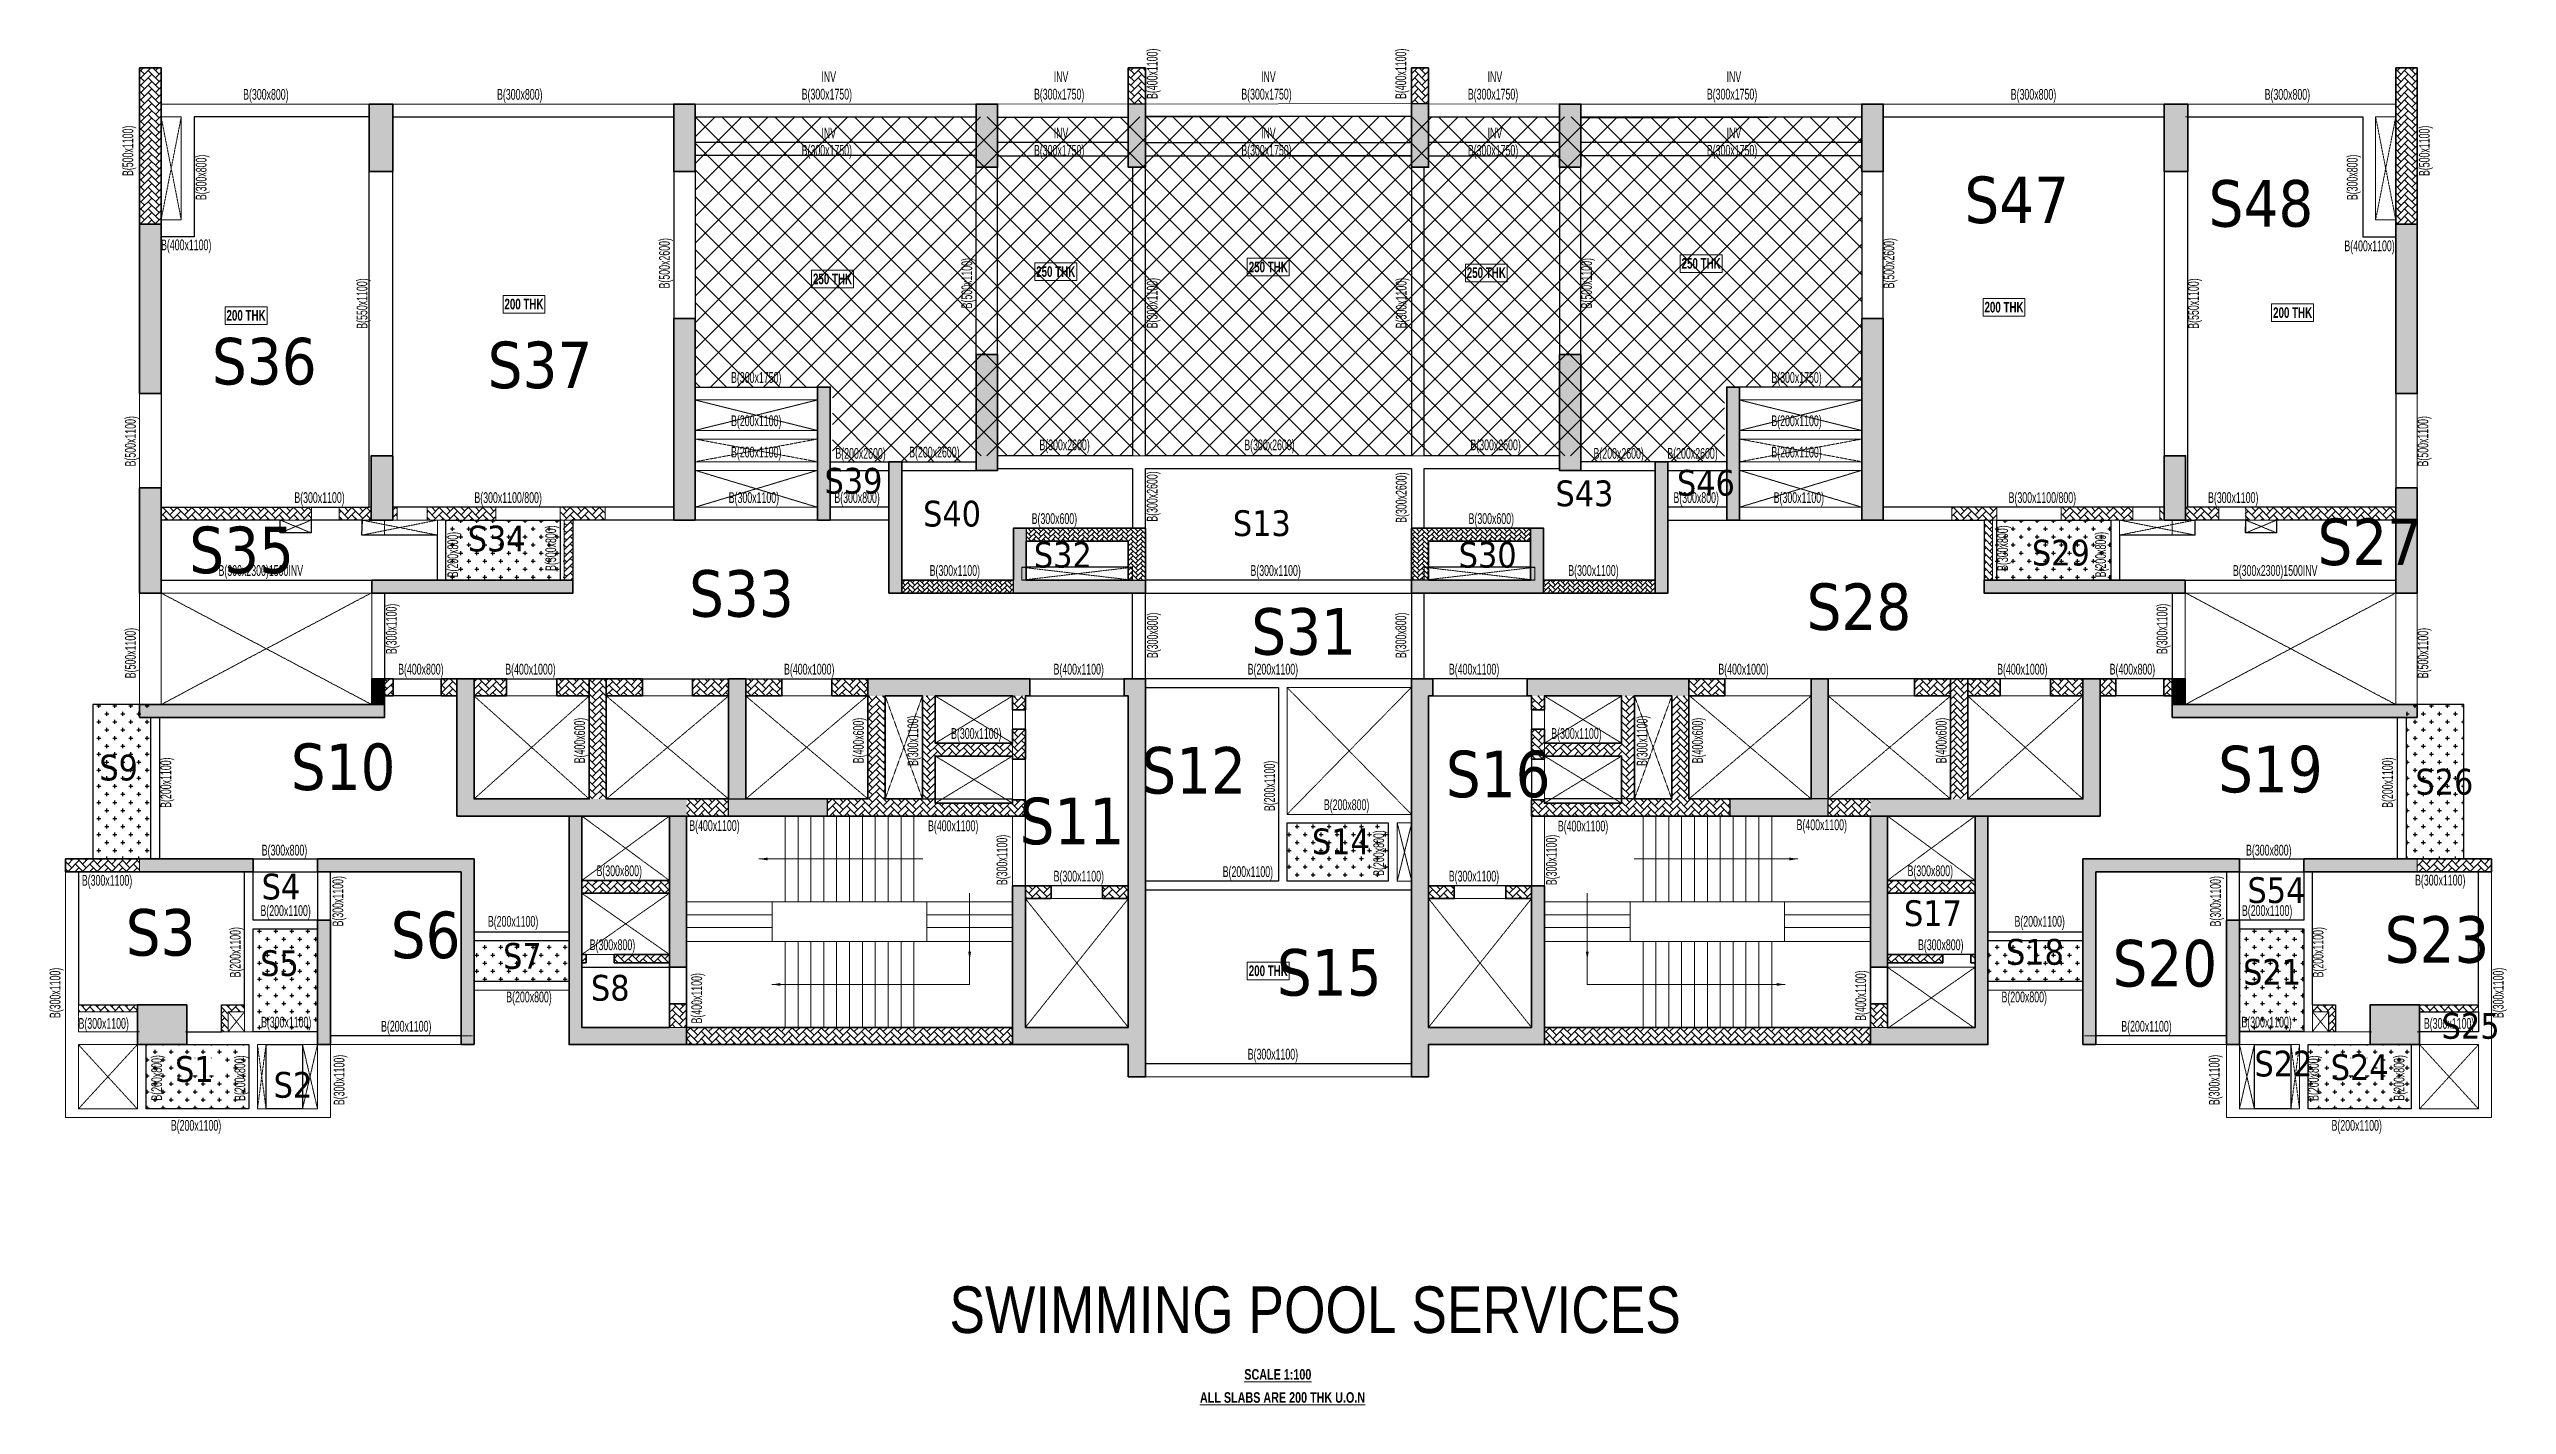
# Model space of a CAD drawing. Header units: millimetres. Extents: x 98 to 57397, y 201 to 31805.
import ezdxf

# ---------------------------------------------------------------- set-up
doc = ezdxf.new("R2010")
doc.units = ezdxf.units.MM
doc.linetypes.add('HIDDEN', pattern=[0.375, 0.25, -0.125])
for name, color, linetype, lineweight in [('A-ANNO-DIMS', 8, 'Continuous', 15), ('A-DETL-MISC', 35, 'Continuous', 15), ('A-FLOR-IDEN', 11, 'Continuous', 9), ('A-HIDD-ABVE', 8, 'HIDDEN', 20), ('G-ANNO-TEXT', 231, 'Continuous', 9), ('S-BEAM', 7, 'Continuous', 18), ('S-BEAM-IDEN', 2, 'Continuous', 9), ('S-COL HATCH', 9, 'Continuous', 0), ('S-COLS', 5, 'Continuous', 35)]:
    doc.layers.add(name, color=color, linetype=linetype, lineweight=lineweight)
doc.layers.add('changes', color=7, linetype='Continuous')
doc.layers.add('SUNK SLAB', color=8, linetype='Continuous')
doc.styles.add('Dim.s & Anno.(Misc.)', font='ARIALN.TTF')
doc.styles.add('Swis721 LtCn BT', font='swisscl.ttf', dxfattribs={"width": 0.9, "height": 233.355162})
doc.styles.add('Swis721 LtCn BT_2', font='swisscl.ttf', dxfattribs={"height": 244.992296})
doc.styles.add('Swis721 LtCn BT_B', font='', dxfattribs={"width": 0.9, "height": 246.918336})
doc.styles.get('Swis721 LtCn BT_B').set_extended_font_data('Swis721 LtCn BT', bold=True)
doc.dimstyles.new('A-GFC-100', dxfattribs={"dimscale": 100, "dimtxt": 1.75, "dimasz": 1.5, "dimexe": 1.5, "dimexo": 0, "dimgap": 1, "dimtad": 1, "dimdsep": 46, "dimtxsty": 'Dim.s & Anno.(Misc.)', "dimblk": 'ARCHTICK', "dimcen": 0, "dimdle": 1.5, "dimclrd": 256, "dimclre": 8, "dimclrt": 6, "dimazin": 2, "dimtfac": 1, "dimtix": 1, "dimtmove": 2, "dimatfit": 3, "dimfxl": 1, "dimtolj": 1, "dimlwd": -1, "dimlwe": 9, "dimarcsym": 0})
pattern_1 = [(45, (-31792792.5, 20735559.75), (0, 169.7056275), [360, -120]), (135, (-31792707.64, 20735644.6), (1e-14, 169.7056275), [360, -120])]
pattern_2 = [(45, (-31792792.494, 20735559.75), (0, 113.13708499), [240, -80]), (135, (-31792735.926, 20735616.32), (9e-15, 113.13708499), [240, -80])]
pattern_3 = [(45, (-31792792.5, 20683630.75), (0, 169.7056275), [360, -120]), (135, (-31792707.64, 20683715.6), (1e-14, 169.7056275), [360, -120])]
pattern_4 = [(45, (-31792792.5, 20635841.75), (0, 169.7056275), [360, -120]), (135, (-31792707.64, 20635926.6), (1e-14, 169.7056275), [360, -120])]
pattern_5 = [(45, (-31609283, 20752631.54), (0, 169.7056275), [360, -120]), (135, (-31609198.14, 20752716.4), (1e-14, 169.7056275), [360, -120])]
pattern_6 = [(0, (-31351980.12, 21125058.22), (187.5, 187.5), [93.75, -281.25]), (90, (-31351933.25, 21125011.34), (-187.5, 187.5), [93.75, -281.25])]
pattern_7 = [(0, (-31351971.8, 21125058.22), (187.5, 187.5), [93.75, -281.25]), (90, (-31351924.92, 21125011.34), (-187.5, 187.5), [93.75, -281.25])]

msp = doc.modelspace()

# ---------------------------------------------------------------- texts
at = {"layer": 'A-FLOR-IDEN', "color": 1, "char_height": 246.9, "width": 1155, "attachment_point": 2, "line_spacing_factor": 0.964267, "style": 'Swis721 LtCn BT_B'}
for s, insert in [('250 THK', (38612, 26934)), ('250 THK', (18361, 26573)), ('250 THK', (23565, 26743)), ('250 THK', (28521, 26851)), ('250 THK', (33604, 26718)), ('200 THK', (11168, 25986)), ('200 THK', (45674, 25914)), ('200 THK', (52403, 25787)), ('200 THK', (4688, 25723)), ('200 THK', (28521, 10443))]:
    msp.add_mtext(s, dxfattribs=dict(at, insert=insert))
at = {"layer": 'changes', "attachment_point": 1, "style": 'Dim.s & Anno.(Misc.)'}
for s, heights, insert, char_height in [('{\\fTahoma|b0|i0|c0|p34;S47}', [1159], (44751, 28836), 1084.7), ('{\\fTahoma|b0|i0|c0|p34;S48}', [1159], (50445, 28752), 1084.7), ('{\\fTahoma|b0|i0|c0|p34;S36}', [1159], (3895, 25074), 1084.7), ('{\\fTahoma|b0|i0|c0|p34;S37}', [1159], (10322, 24987), 1084.7), ('{\\fTahoma|b0|i0|c0|p34;S39}', [1159], (18175, 22043), 600), ('{\\fTahoma|b0|i0|c0|p34;S46}', [1159], (38049, 21996), 600), ('{\\fTahoma|b0|i0|c0|p34;S40}', [1159], (20473, 21277), 600), ('{\\fTahoma|b0|i0|c0|p34;S43}', [1159], (35216, 21750), 600), ('{\\fTahoma|b0|i0|c0|p34;S35}', [1159], (3365, 20674), 1084.7), ('{\\fTahoma|b0|i0|c0|p34;S34}', [1159], (9857, 20696), 600), ('{\\fTahoma|b0|i0|c0|p34;S13}', [1159], (27696, 21055), 600), ('{\\fTahoma|b0|i0|c0|p34;S27}', [1159], (52983, 20863), 1084.7), ('{\\fTahoma|b0|i0|c0|p34;S32}', [1159], (23056, 20318, 0), 600), ('{\\fTahoma|b0|i0|c0|p34;S30}', [1159], (32961, 20318, 0), 600), ('{\\fTahoma|b0|i0|c0|p34;S29}', [1159], (46326, 20368), 600), ('{\\fTahoma|b0|i0|c0|p34;S33}', [1159], (15018, 19659), 1084.7), ('{\\fTahoma|b0|i0|c0|p34;S28}', [1159], (41072, 19351), 1084.7), ('{\\fTahoma|b0|i0|c0|p34;S31}', [1159], (28125, 18773), 1084.7), ('{\\fTahoma|b0|i0|c0|p34;S10}', [1133], (5732, 15618), 1084.7), ('{\\fTahoma|b0|i0|c0|p34;S12}', [1159], (25561, 15537), 1084.7), ('{\\fTahoma|b0|i0|c0|p34;S19}', [1159], (50666, 15565), 1084.7), ('{\\fTahoma|b0|i0|c0|p34;S9}', [1159], (1268, 15357), 600), ('{\\fTahoma|b0|i0|c0|p34;S16}', [1159], (32661, 15450), 1084.7), ('{\\fTahoma|b0|i0|c0|p34;S26}', [1159], (55266, 15028), 600), ('{\\fTahoma|b0|i0|c0|p34;S11}', [1159], (22722, 14355), 1084.7), ('{\\fTahoma|b0|i0|c0|p34;S14}', [1159], (29540, 13637), 600), ('{\\fTahoma|b0|i0|c0|p34;S4}', [1159], (5052, 12583), 600), ('{\\fTahoma|b0|i0|c0|p34;S54}', [1159], (51350, 12500, 0), 600), ('{\\fTahoma|b0|i0|c0|p34;S3}', [1159], (1883, 11759), 1084.7), ('{\\fTahoma|b0|i0|c0|p34;S6}', [1159], (8062, 11700), 1084.7), ('{\\fTahoma|b0|i0|c0|p34;S17}', [1159], (43342, 11963), 600), ('{\\fTahoma|b0|i0|c0|p34;S23}', [1159], (54548, 11593), 1084.7), ('{\\fTahoma|b0|i0|c0|p34;S7}', [1159], (10681, 10966), 600), ('{\\fTahoma|b0|i0|c0|p34;S18}', [1159], (45720, 11061), 600), ('{\\fTahoma|b0|i0|c0|p34;S20}', [1159], (48204, 11039), 1084.7), ('{\\fTahoma|b0|i0|c0|p34;S5}', [1159], (5018, 10798), 600), ('{\\fTahoma|b0|i0|c0|p34;S15}', [1159], (28723, 10826), 1084.7), ('{\\fTahoma|b0|i0|c0|p34;S21}', [1159], (51249, 10595), 600), ('{\\fTahoma|b0|i0|c0|p34;S8}', [1159], (12730, 10223), 600), ('{\\fTahoma|b0|i0|c0|p34;S25}', [1159], (55878, 9336, 0), 600), ('{\\fTahoma|b0|i0|c0|p34;S1}', [1159], (3034, 8330), 600), ('{\\fTahoma|b0|i0|c0|p34;S22}', [1159], (51513, 8457, 0), 600), ('{\\fTahoma|b0|i0|c0|p34;S24}', [1159], (53291, 8374), 600), ('{\\fTahoma|b0|i0|c0|p34;S2}', [1159], (5332, 7961, 0), 600)]:
    msp.add_mtext_dynamic_manual_height_columns(s, width=6038.66, gutter_width=5424, heights=heights, dxfattribs=dict(at, insert=insert, char_height=char_height))
at = {"layer": 'changes', "color": 1, "insert": (21087, 2960), "char_height": 1084.7, "attachment_point": 1, "style": 'Dim.s & Anno.(Misc.)'}
msp.add_mtext_dynamic_manual_height_columns('SWIMMING POOL SERVICES', width=33995.09, gutter_width=5424, heights=[0], dxfattribs=at)
at = {"layer": 'G-ANNO-TEXT', "color": 1, "char_height": 244.99, "attachment_point": 1, "line_spacing_factor": 0.971848, "style": 'Swis721 LtCn BT_2'}
for s, insert, width in [('{\\fSwis721 LtCn BT|b1|i0|c0|p34;\\LSCALE 1:100}', (27962, 1033, 0), 1551.04), ('{\\fSwis721 LtCn BT|b1|i0|c0|p34;\\LALL SLABS ARE 200 THK U.O.N}', (26928, 495, 0), 3728.69)]:
    msp.add_mtext(s, dxfattribs=dict(at, insert=insert, width=width))
at = {"layer": 'S-BEAM-IDEN', "style": 'Swis721 LtCn BT', "width": 0.8}
for s, rotation, p in [('B(400x1100)', 90, (25939, 30644, 0)), ('B(400x1100)', 90, (31736, 30644, 0)), ('INV', 360, (18102, 31036, 0)), ('INV', 360, (23518, 31036, 0)), ('INV', 360, (28352, 31036, 0)), ('INV', 360, (33634, 31036, 0)), ('INV', 360, (39206, 31036, 0)), ('B(300x800)', 360, (4620, 30626, 0)), ('B(300x800)', 360, (10540, 30626, 0)), ('B(300x1750)', 360, (17642, 30631, 0)), ('B(300x1750)', 360, (23058, 30631, 0)), ('B(300x1750)', 360, (27892, 30631, 0)), ('B(300x1750)', 360, (33174, 30631, 0)), ('B(300x1750)', 360, (38746, 30631, 0)), ('B(500x1100)', 90, (2057, 28847, 0)), ('INV', 360, (18102, 29726, 0)), ('INV', 360, (23518, 29726, 0)), ('INV', 360, (28352, 29726, 0)), ('INV', 360, (33634, 29726, 0)), ('INV', 360, (39206, 29726, 0)), ('B(500x1100)', 90, (55597, 28847, 0)), ('B(300x800)', 90, (3765, 28285, 0)), ('B(300x1750)', 360, (17642, 29321, 0)), ('B(300x1750)', 360, (23058, 29321, 0)), ('B(300x1750)', 360, (27892, 29321, 0)), ('B(300x1750)', 360, (33174, 29321, 0)), ('B(300x1750)', 360, (38746, 29321, 0)), ('B(300x800)', 90, (53918, 28285, 0)), ('B(400x1100)', 360, (2706, 27117, 0)), ('B(500x2600)', 90, (14567, 26226, 0)), ('B(500x2600)', 90, (43116, 26226, 0)), ('B(400x1100)', 360, (53609, 27094, 0)), ('B(550x1100)', 90, (7517, 25287, 0)), ('B(500x1100)', 90, (21617, 25761)), ('B(300x1100)', 90, (25939, 25298, 0)), ('B(300x1100)', 90, (31744, 25298, 0)), ('B(500x1100)', 90, (36066, 25761)), ('B(550x1100)', 90, (50216, 25287, 0)), ('B(300x1750)', 360, (15996, 24026, 0)), ('B(500x1100)', 90, (2117, 22076, 0)), ('B(200x1100)', 360, (15996, 23016, 0)), ('B(500x1100)', 90, (55566, 22076, 0)), ('B(200x1100)', 360, (15996, 22286, 0)), ('B(200x2600)', 360, (18428, 22257, 0)), ('B(200x2600)', 360, (20150, 22286, 0)), ('B(300x2600)', 90, (25939, 20789, 0)), ('B(300x2600)', 90, (31744, 20762, 0)), ('B(300x1100)', 360, (5814, 21226, 0)), ('B(300x1100/800)', 360, (10012, 21226, 0)), ('B(300x1100)', 360, (15942, 21226, 0)), ('B(300x800)', 360, (18404, 21226, 0)), ('B(300x800)', 90, (11917, 19642, 0)), ('B(300x600)', 360, (23004, 20736, 0)), ('B(300x600)', 360, (33190, 20736, 0)), ('B(300x800)', 90, (45766, 19642, 0)), ('B(200x800)', 90, (9633, 19491, 0)), ('B(200x800)', 90, (48050, 19491, 0)), ('B(300x2300)1500INV', 360, (4046, 19526, 0)), ('B(300x1100)', 360, (20626, 19526, 0)), ('B(300x1100)', 360, (35515, 19526, 0)), ('B(300x2300)1500INV', 360, (51011, 19526, 0)), ('B(300x1100)', 90, (8200, 17702, 0)), ('B(300x800)', 90, (25946, 17609, 0)), ('B(300x800)', 90, (31737, 17609, 0)), ('B(300x1100)', 90, (49483, 17702, 0)), ('B(500x1100)', 90, (2117, 17139, 0)), ('B(500x1100)', 90, (55566, 17139, 0)), ('B(400x800)', 360, (8234, 17226, 0)), ('B(400x1000)', 360, (10732, 17226, 0)), ('B(400x1000)', 360, (17232, 17226, 0)), ('B(400x1100)', 360, (23514, 17226, 0)), ('B(200x1100)', 360, (28042, 17226, 0)), ('B(400x600)', 90, (12590, 15157, 0)), ('B(400x600)', 90, (19090, 15157, 0)), ('B(300x1100)', 90, (20360, 15094, 0)), ('B(300x1100)', 90, (37362, 15094, 0)), ('B(400x600)', 90, (38653, 15157, 0)), ('B(400x600)', 90, (44335, 15157, 0)), ('B(300x1100)', 360, (21126, 15726, 0)), ('B(200x1100)', 90, (2943, 14118)), ('B(200x1100)', 90, (28675, 14042, 0)), ('B(200x1100)', 90, (54740, 14118)), ('B(200x800)', 360, (29817, 14066, 0)), ('B(400x1100)', 360, (15022, 13580, 0)), ('B(400x1100)', 360, (20588, 13574, 0)), ('B(400x1100)', 360, (35272, 13569, 0)), ('B(400x1100)', 360, (40838, 13598, 0)), ('B(300x800)', 360, (5054, 13007, 0)), ('B(300x1100)', 90, (22437, 12316, 0)), ('B(200x800)', 90, (31220, 12535, 0)), ('B(300x1100)', 90, (35246, 12316, 0)), ('B(300x800)', 360, (12859, 12526, 0)), ('B(300x1100)', 360, (23516, 12401, 0)), ('B(200x1100)', 360, (27458, 12506, 0)), ('B(300x800)', 360, (43425, 12526, 0)), ('B(300x1100)', 90, (6954, 11353, 0)), ('B(300x1100)', 90, (50729, 11353, 0)), ('B(200x1100)', 360, (5024, 11598, 0)), ('B(200x1100)', 360, (10327, 11347, 0)), ('B(200x1100)', 90, (4562, 10164, 0)), ('B(300x800)', 360, (12701, 10801, 0)), ('B(200x1100)', 90, (53121, 10164, 0)), ('B(300x1100)', 90, (361, 9216, 0)), ('B(400x1100)', 90, (42458, 9154)), ('B(300x1100)', 90, (57322, 9216, 0)), ('B(200x800)', 360, (10755, 9584, 0)), ('B(400x1100)', 90, (15319, 9091)), ('B(300x1100)', 360, (782, 8968, 0)), ('B(300x1100)', 360, (5037, 8998, 0)), ('B(200x1100)', 360, (7836, 8901, 0)), ('B(200x800)', 90, (2729, 7293)), ('B(200x800)', 90, (4670, 7286)), ('B(300x1100)', 90, (6983, 7187, 0)), ('B(300x1100)', 360, (28042, 8251, 0)), ('B(300x1100)', 90, (50700, 7187, 0)), ('B(200x800)', 90, (53013, 7286)), ('B(200x800)', 90, (55009, 7293)), ('B(200x1100)', 360, (2935, 6591, 0))]:
    msp.add_text(s, height=250, rotation=rotation, dxfattribs=at).set_placement(p)
for s, p in [('B(300x800)', (45831, 30626, 0)), ('B(300x800)', (51750, 30626, 0)), ('B(300x1750)', (40250, 24026, 0)), ('B(200x1100)', (40250, 23016, 0)), ('B(300x2600)', (23185, 22455, 0)), ('B(300x2600)', (27961, 22455, 0)), ('B(300x2600)', (33234, 22455, 0)), ('B(200x2600)', (36103, 22257, 0)), ('B(200x2600)', (37825, 22257, 0)), ('B(200x1100)', (40250, 22286, 0)), ('B(300x800)', (37967, 21226, 0)), ('B(300x1100)', (40304, 21226, 0)), ('B(300x1100/800)', (45781, 21226, 0)), ('B(300x1100)', (50431, 21226, 0)), ('B(300x1100)', (28105, 19526, 0)), ('B(400x1100)', (32732, 17226, 0)), ('B(400x1000)', (39014, 17226, 0)), ('B(400x1000)', (45514, 17226, 0)), ('B(400x800)', (48137, 17226, 0)), ('B(300x1100)', (35119, 15726, 0)), ('B(300x800)', (51317, 13007, 0)), ('B(300x1100)', (32729, 12401, 0)), ('B(300x1100)', (860, 12303)), ('B(300x1100)', (55257, 12308)), ('B(200x1100)', (45918, 11347, 0)), ('B(200x1100)', (51221, 11598, 0)), ('B(300x800)', (43669, 10801, 0)), ('B(200x800)', (45615, 9584, 0)), ('B(300x1100)', (51209, 8998, 0)), ('B(300x1100)', (55463, 8968, 0)), ('B(200x1100)', (48409, 8901, 0)), ('B(200x1100)', (53310, 6591, 0))]:
    msp.add_text(s, height=250, dxfattribs=at).set_placement(p)

# ---------------------------------------------------------------- blocks, each defined once
blk = doc.blocks.new('A$C2f35dc8c')
at = {"layer": 'S-COL HATCH'}
h = blk.add_hatch(dxfattribs=at)
h.set_pattern_fill('AR-HBONE', color=256, scale=30)
h.set_pattern_definition(pattern_1)
h.paths.add_polyline_path([(1729, 23515), (2229, 23515), (2229, 19876), (1729, 19876)])
h = blk.add_hatch(dxfattribs=at)
h.set_pattern_fill('AR-HBONE', color=256, scale=30)
h.set_pattern_definition(pattern_1)
h.paths.add_polyline_path([(25179, 23515), (24779, 23515), (24779, 22681), (24779, 22681), (25179, 22681)])
h = blk.add_hatch(dxfattribs=at)
h.set_pattern_fill('AR-HBONE', color=256, scale=30)
h.set_pattern_definition(pattern_1)
h.paths.add_polyline_path([(31379, 23515), (31779, 23515), (31779, 22681), (31779, 22681), (31379, 22681)])
h = blk.add_hatch(dxfattribs=at)
h.set_pattern_fill('AR-HBONE', color=256, scale=30)
h.set_pattern_definition(pattern_1)
h.paths.add_polyline_path([(54829, 23515), (54329, 23515), (54329, 19876), (54829, 19876)])
at = {"layer": 'S-COL HATCH', "transparency": 33554687}
h = blk.add_hatch(color=256, dxfattribs=at)
h.dxf.hatch_style = 1
h.paths.add_polyline_path([(7079, 21100), (7629, 21100), (7629, 22675), (7079, 22675)])
h = blk.add_hatch(color=256, dxfattribs=at)
h.dxf.hatch_style = 1
h.paths.add_polyline_path([(14679, 22675), (14179, 22675), (14179, 21100), (14679, 21100)])
h = blk.add_hatch(color=256, dxfattribs=at)
h.dxf.hatch_style = 1
h.paths.add_polyline_path([(21229, 21200), (21729, 21200), (21729, 22675), (21229, 22675)])
h = blk.add_hatch(color=256, dxfattribs=at)
h.dxf.hatch_style = 1
h.paths.add_polyline_path([(24779, 22681), (25179, 22681), (25179, 21200), (24779, 21200)])
h = blk.add_hatch(color=256, dxfattribs=at)
h.dxf.hatch_style = 1
h.paths.add_polyline_path([(31779, 22681), (31379, 22681), (31379, 21200), (31779, 21200)])
h = blk.add_hatch(color=256, dxfattribs=at)
h.dxf.hatch_style = 1
h.paths.add_polyline_path([(34829, 21200), (35329, 21200), (35329, 22675), (34829, 22675)])
h = blk.add_hatch(color=256, dxfattribs=at)
h.dxf.hatch_style = 1
h.paths.add_polyline_path([(42379, 22675), (41879, 22675), (41879, 21100), (42379, 21100)])
h = blk.add_hatch(color=256, dxfattribs=at)
h.dxf.hatch_style = 1
h.paths.add_polyline_path([(48929, 21100), (49479, 21100), (49479, 22675), (48929, 22675)])
h = blk.add_hatch(color=256, dxfattribs=at)
h.dxf.hatch_style = 1
h.paths.add_polyline_path([(2229, 19876), (1729, 19876), (1729, 15926), (2229, 15926)])
h = blk.add_hatch(color=256, dxfattribs=at)
h.dxf.hatch_style = 1
h.paths.add_polyline_path([(54329, 19876), (54829, 19876), (54829, 15926), (54329, 15926)])
h = blk.add_hatch(color=256, dxfattribs=at)
h.dxf.hatch_style = 1
h.paths.add_polyline_path([(14179, 17675), (14679, 17675), (14679, 12975), (14179, 12975)])
h = blk.add_hatch(color=256, dxfattribs=at)
h.dxf.hatch_style = 1
h.paths.add_polyline_path([(41879, 17675), (42379, 17675), (42379, 12975), (41879, 12975)])
h = blk.add_hatch(color=256, dxfattribs=at)
h.dxf.hatch_style = 1
h.paths.add_polyline_path([(21729, 16835), (21229, 16835), (21229, 14135), (21729, 14135)])
h = blk.add_hatch(color=256, dxfattribs=at)
h.dxf.hatch_style = 1
h.paths.add_polyline_path([(34829, 14135), (35329, 14135), (35329, 16835), (34829, 16835)])
h = blk.add_hatch(color=256, dxfattribs=at)
h.dxf.hatch_style = 1
h.paths.add_polyline_path([(17529, 12975), (17829, 12975), (17829, 16075), (17529, 16075)])
h = blk.add_hatch(color=256, dxfattribs=at)
h.dxf.hatch_style = 1
h.paths.add_polyline_path([(39029, 16075), (38729, 16075), (38729, 12975), (39029, 12975)])
h = blk.add_hatch(color=256, dxfattribs=at)
h.dxf.hatch_style = 1
h.paths.add_polyline_path([(7629, 14408), (7629, 14464), (7629, 14475), (7129, 14475), (7129, 12975), (7629, 12975)])
h = blk.add_hatch(color=256, dxfattribs=at)
h.dxf.hatch_style = 1
h.paths.add_polyline_path([(19499, 14335), (19199, 14335), (19199, 11275), (19499, 11275), (19499, 11575)])
h = blk.add_hatch(color=256, dxfattribs=at)
h.dxf.hatch_style = 1
h.paths.add_polyline_path([(37059, 14335), (37359, 14335), (37359, 11275), (37059, 11275), (37059, 11575)])
h = blk.add_hatch(color=256, dxfattribs=at)
h.dxf.hatch_style = 1
h.paths.add_polyline_path([(48929, 14475), (48929, 14464), (48929, 14475), (49429, 14475), (49429, 12975), (48929, 12975)])
h = blk.add_hatch(color=256, dxfattribs=at)
h.dxf.hatch_style = 1
h.paths.add_polyline_path([(1729, 11275), (2229, 11275), (2229, 13726), (1729, 13726)])
at = {"layer": 'S-COL HATCH'}
h = blk.add_hatch(dxfattribs=at)
h.set_pattern_fill('AR-HBONE', color=256, scale=30)
h.set_pattern_definition(pattern_1)
h.paths.add_polyline_path([(5739, 13275), (2231, 13275), (2231, 12976), (5739, 12976)])
h = blk.add_hatch(dxfattribs=at)
h.set_pattern_fill('AR-HBONE', color=256, scale=30)
h.set_pattern_definition(pattern_1)
h.paths.add_polyline_path([(7129, 13275), (6379, 13275), (6379, 12974), (6910, 12974), (6910, 12975), (7129, 12975)])
h = blk.add_hatch(dxfattribs=at)
h.set_pattern_fill('AR-HBONE', color=256, scale=30)
h.set_pattern_definition(pattern_1)
h.paths.add_polyline_path([(7730, 13275), (7629, 13275), (7629, 12975), (7730, 12975)])
h = blk.add_hatch(dxfattribs=at)
h.set_pattern_fill('AR-HBONE', color=256, scale=30)
h.set_pattern_definition(pattern_1)
h.paths.add_polyline_path([(10029, 13275), (8430, 13275), (8430, 12975), (10029, 12975)])
h = blk.add_hatch(dxfattribs=at)
h.set_pattern_fill('AR-HBONE', color=256, scale=30)
h.set_pattern_definition(pattern_1)
h.paths.add_polyline_path([(11529, 13275), (11529, 12975), (12579, 12975), (12579, 13275)])
h = blk.add_hatch(dxfattribs=at)
h.set_pattern_fill('AR-HBONE', color=256, scale=30)
h.set_pattern_definition(pattern_1)
h.paths.add_polyline_path([(43979, 13275), (43979, 12975), (45029, 12975), (45029, 13275)])
h = blk.add_hatch(dxfattribs=at)
h.set_pattern_fill('AR-HBONE', color=256, scale=30)
h.set_pattern_definition(pattern_1)
h.paths.add_polyline_path([(46529, 13275), (48199, 13275), (48199, 12975), (46529, 12975)])
h = blk.add_hatch(dxfattribs=at)
h.set_pattern_fill('AR-HBONE', color=256, scale=30)
h.set_pattern_definition(pattern_1)
h.paths.add_polyline_path([(48829, 13275), (48929, 13275), (48929, 12975), (48829, 12975)])
h = blk.add_hatch(dxfattribs=at)
h.set_pattern_fill('AR-HBONE', color=256, scale=30)
h.set_pattern_definition(pattern_1)
h.paths.add_polyline_path([(49429, 13275), (50200, 13275), (50200, 12974), (49649, 12974), (49649, 12975), (49429, 12975)])
h = blk.add_hatch(dxfattribs=at)
h.set_pattern_fill('AR-HBONE', color=256, scale=30)
h.set_pattern_definition(pattern_1)
h.paths.add_polyline_path([(50820, 13275), (54328, 13275), (54328, 12976), (50820, 12976)])
at = {"layer": 'S-COL HATCH', "transparency": 33554687}
h = blk.add_hatch(color=256, dxfattribs=at)
h.dxf.hatch_style = 1
h.paths.add_polyline_path([(54829, 13726), (54329, 13726), (54329, 11275), (54829, 11275)])
at = {"layer": 'S-COL HATCH'}
h = blk.add_hatch(dxfattribs=at)
h.set_pattern_fill('AR-HBONE', color=256, scale=30)
h.set_pattern_definition(pattern_1)
h.paths.add_polyline_path([(11829, 12975), (11629, 12975), (11629, 11575), (11829, 11575)])
at = {"layer": 'S-COL HATCH', "transparency": 33554687}
h = blk.add_hatch(color=256, dxfattribs=at)
h.dxf.hatch_style = 1
h.paths.add_polyline_path([(22099, 12785), (22399, 12785), (22399, 11575), (25179, 11575), (25179, 11275), (22099, 11275)])
at = {"layer": 'S-COL HATCH'}
h = blk.add_hatch(dxfattribs=at)
h.set_pattern_fill('AR-HBONE', color=256, scale=20)
h.set_pattern_definition(pattern_2)
h.paths.add_polyline_path([(24779, 12485), (24779, 11575), (24779, 11575), (24779, 11575), (25179, 11575), (25179, 12785), (22399, 12785), (22399, 12485), (22399, 12485)])
h = blk.add_hatch(dxfattribs=at)
h.set_pattern_fill('AR-HBONE', color=256, scale=20)
h.set_pattern_definition(pattern_2)
h.paths.add_polyline_path([(31779, 12485), (31779, 11575), (31779, 11575), (31779, 11575), (31379, 11575), (31379, 12785), (34159, 12785), (34159, 12485), (34159, 12485)])
at = {"layer": 'S-COL HATCH', "transparency": 33554687}
h = blk.add_hatch(color=256, dxfattribs=at)
h.dxf.hatch_style = 1
h.paths.add_polyline_path([(34459, 12785), (34159, 12785), (34159, 11575), (31379, 11575), (31379, 11275), (34459, 11275)])
at = {"layer": 'S-COL HATCH'}
h = blk.add_hatch(dxfattribs=at)
h.set_pattern_fill('AR-HBONE', color=256, scale=30)
h.set_pattern_definition(pattern_1)
h.paths.add_polyline_path([(44729, 12975), (44929, 12975), (44929, 11575), (44729, 11575)])
at = {"layer": 'S-COL HATCH', "transparency": 33554687}
h = blk.add_hatch(color=256, dxfattribs=at)
h.dxf.hatch_style = 1
h.paths.add_polyline_path([(11829, 11575), (11629, 11575), (7439, 11575), (7439, 11275), (11829, 11275)])
h.paths.add_polyline_path([(7439, 11575), (7140, 11575), (7140, 11275), (7439, 11275)])
at = {"layer": 'S-COL HATCH'}
h = blk.add_hatch(dxfattribs=at)
h.set_pattern_fill('AR-HBONE', color=256, scale=20)
h.set_pattern_definition(pattern_2)
h.paths.add_polyline_path([(19499, 11575), (19499, 11275), (22099, 11275), (22099, 11575)])
h = blk.add_hatch(dxfattribs=at)
h.set_pattern_fill('AR-HBONE', color=256, scale=20)
h.set_pattern_definition(pattern_2)
h.paths.add_polyline_path([(34459, 11575), (34459, 11275), (37059, 11275), (37059, 11575)])
at = {"layer": 'S-COL HATCH', "transparency": 33554687}
h = blk.add_hatch(color=256, dxfattribs=at)
h.dxf.hatch_style = 1
h.paths.add_polyline_path([(44729, 11575), (44929, 11575), (49119, 11575), (49119, 11275), (44729, 11275)])
h.paths.add_polyline_path([(49119, 11575), (49419, 11575), (49419, 11275), (49119, 11275)])
h = blk.add_hatch(color=256, dxfattribs=at)
h.dxf.hatch_style = 1
h.paths.add_polyline_path([(7140, 8675), (7439, 8675), (7439, 9275), (7140, 9275)])
at = {"layer": 'S-COL HATCH'}
h = blk.add_hatch(dxfattribs=at)
h.set_pattern_fill('AR-HBONE', color=256, scale=30)
h.set_pattern_definition(pattern_5)
h.paths.add_polyline_path([(7640, 8875), (7640, 9275), (7440, 9275), (7440, 8875)])
h = blk.add_hatch(dxfattribs=at)
h.set_pattern_fill('AR-HBONE', color=256, scale=30)
h.set_pattern_definition(pattern_5)
h.paths.add_polyline_path([(9125, 8875), (9125, 9275), (8760, 9275), (8760, 8875), (8849, 8875)])
at = {"layer": 'S-COL HATCH', "transparency": 33554687}
h = blk.add_hatch(color=256, dxfattribs=at)
h.dxf.hatch_style = 1
h.paths.add_polyline_path([(14479, 6075), (14479, 6475), (9525, 6475), (9525, 9275), (9125, 9275), (9125, 6075)])
at = {"layer": 'S-COL HATCH'}
h = blk.add_hatch(dxfattribs=at)
h.set_pattern_fill('AR-HBONE', color=256, scale=30)
h.set_pattern_definition(pattern_5)
h.paths.add_polyline_path([(10283, 8875), (10283, 9275), (9525, 9275), (9525, 8875)])
h = blk.add_hatch(dxfattribs=at)
h.set_pattern_fill('AR-HBONE', color=256, scale=30)
h.set_pattern_definition(pattern_5)
h.paths.add_polyline_path([(12209, 9275), (11453, 9275), (11453, 8875), (12209, 8875)])
h = blk.add_hatch(dxfattribs=at)
h.set_pattern_fill('AR-HBONE', color=256, scale=30)
h.set_pattern_definition(pattern_1)
h.paths.add_polyline_path([(12209, 6475), (12609, 6475), (12609, 9275), (12209, 9275)])
h = blk.add_hatch(dxfattribs=at)
h.set_pattern_fill('AR-HBONE', color=256, scale=30)
h.set_pattern_definition(pattern_5)
h.paths.add_polyline_path([(13450, 9275), (12609, 9275), (12609, 8875), (13450, 8875)])
h = blk.add_hatch(dxfattribs=at)
h.set_pattern_fill('AR-HBONE', color=256, scale=30)
h.set_pattern_definition(pattern_5)
h.paths.add_polyline_path([(15460, 8875), (15460, 9275), (14620, 9275), (14620, 8875)])
at = {"layer": 'S-COL HATCH', "transparency": 33554687}
h = blk.add_hatch(color=256, dxfattribs=at)
h.dxf.hatch_style = 1
h.paths.add_polyline_path([(15459, 9275), (15859, 9275), (15859, 6475), (15459, 6475)])
at = {"layer": 'S-COL HATCH'}
h = blk.add_hatch(dxfattribs=at)
h.set_pattern_fill('AR-HBONE', color=256, scale=30)
h.set_pattern_definition(pattern_5)
h.paths.add_polyline_path([(16700, 8875), (16700, 9275), (15860, 9275), (15860, 8875)])
h = blk.add_hatch(dxfattribs=at)
h.set_pattern_fill('AR-HBONE', color=256, scale=30)
h.set_pattern_definition(pattern_5)
h.paths.add_polyline_path([(18710, 8875), (18710, 9275), (17870, 9275), (17870, 8875), (18200, 8875)])
at = {"layer": 'S-COL HATCH', "transparency": 33554687}
h = blk.add_hatch(color=256, dxfattribs=at)
h.dxf.hatch_style = 1
h.paths.add_polyline_path([(18709, 9275), (22479, 9275), (22479, 8875), (18709, 8875)])
h = blk.add_hatch(color=256, dxfattribs=at)
h.dxf.hatch_style = 1
h.paths.add_polyline_path([(22379, 4450), (22079, 4450), (22079, 1150), (22079, 750), (24779, 750), (24779, 0), (25179, 0), (25179, 1150), (25179, 1150), (25179, 9275), (24679, 9275), (24679, 8875), (24779, 8875), (24779, 1150), (24779, 1150), (22379, 1150), (22379, 1150)])
h = blk.add_hatch(color=256, dxfattribs=at)
h.dxf.hatch_style = 1
h.paths.add_polyline_path([(34179, 4450), (34479, 4450), (34479, 1150), (34479, 750), (31779, 750), (31779, 0), (31379, 0), (31379, 1150), (31379, 1150), (31379, 9275), (31879, 9275), (31879, 8875), (31779, 8875), (31779, 1150), (31779, 1150), (34179, 1150), (34179, 1150)])
h = blk.add_hatch(color=256, dxfattribs=at)
h.dxf.hatch_style = 1
h.paths.add_polyline_path([(37849, 9275), (34079, 9275), (34079, 8875), (37849, 8875)])
at = {"layer": 'S-COL HATCH'}
h = blk.add_hatch(dxfattribs=at)
h.set_pattern_fill('AR-HBONE', color=256, scale=30)
h.set_pattern_definition(pattern_5)
h.paths.add_polyline_path([(37849, 8875), (37849, 9275), (38689, 9275), (38689, 8875), (38359, 8875)])
at = {"layer": 'S-COL HATCH', "transparency": 33554687}
h = blk.add_hatch(color=256, dxfattribs=at)
h.dxf.hatch_style = 1
h.paths.add_polyline_path([(41099, 9275), (40699, 9275), (40699, 6475), (41099, 6475)])
h = blk.add_hatch(color=256, dxfattribs=at)
h.dxf.hatch_style = 1
h.paths.add_polyline_path([(42079, 6075), (42079, 6475), (47034, 6475), (47034, 9275), (47434, 9275), (47434, 6075)])
at = {"layer": 'S-COL HATCH'}
h = blk.add_hatch(dxfattribs=at)
h.set_pattern_fill('AR-HBONE', color=256, scale=30)
h.set_pattern_definition(pattern_5)
h.paths.add_polyline_path([(43109, 9275), (43949, 9275), (43949, 8875), (43109, 8875)])
h = blk.add_hatch(dxfattribs=at)
h.set_pattern_fill('AR-HBONE', color=256, scale=30)
h.set_pattern_definition(pattern_1)
h.paths.add_polyline_path([(44349, 6475), (43949, 6475), (43949, 9275), (44349, 9275)])
h = blk.add_hatch(dxfattribs=at)
h.set_pattern_fill('AR-HBONE', color=256, scale=30)
h.set_pattern_definition(pattern_5)
h.paths.add_polyline_path([(44349, 9275), (45106, 9275), (45106, 8875), (44349, 8875)])
h = blk.add_hatch(dxfattribs=at)
h.set_pattern_fill('AR-HBONE', color=256, scale=30)
h.set_pattern_definition(pattern_5)
h.paths.add_polyline_path([(46276, 8875), (46276, 9275), (47034, 9275), (47034, 8875)])
h = blk.add_hatch(dxfattribs=at)
h.set_pattern_fill('AR-HBONE', color=256, scale=30)
h.set_pattern_definition(pattern_5)
h.paths.add_polyline_path([(47434, 8875), (47434, 9275), (47799, 9275), (47799, 8875), (47710, 8875)])
h = blk.add_hatch(dxfattribs=at)
h.set_pattern_fill('AR-HBONE', color=256, scale=30)
h.set_pattern_definition(pattern_5)
h.paths.add_polyline_path([(48919, 8875), (48919, 9275), (49119, 9275), (49119, 8875)])
at = {"layer": 'S-COL HATCH', "transparency": 33554687}
h = blk.add_hatch(color=256, dxfattribs=at)
h.dxf.hatch_style = 1
h.paths.add_polyline_path([(49419, 9275), (49119, 9275), (49119, 8675), (49419, 8675)])
h = blk.add_hatch(color=256, dxfattribs=at)
h.dxf.hatch_style = 1
h.paths.add_polyline_path([(1729, 8675), (1729, 8375), (7439, 8375), (7439, 8675)])
at = {"layer": 'S-COL HATCH'}
h = blk.add_hatch(dxfattribs=at)
h.set_pattern_fill('AR-HBONE', color=256, scale=30)
h.set_pattern_definition(pattern_1)
h.paths.add_polyline_path([(19979, 8875), (20279, 8875), (20279, 7775), (22079, 7775), (22079, 8100), (22379, 8100), (22379, 7398), (22079, 7398), (22079, 7475), (20279, 7475), (20279, 6375), (22079, 6375), (22079, 6453), (22379, 6453), (22379, 6075), (17759, 6075), (17759, 6475), (19979, 6475)])
h = blk.add_hatch(dxfattribs=at)
h.set_pattern_fill('AR-HBONE', color=256, scale=30)
h.set_pattern_definition(pattern_1)
h.paths.add_polyline_path([(18709, 6475), (19109, 6475), (19109, 8875), (18709, 8875)])
h = blk.add_hatch(dxfattribs=at)
h.set_pattern_fill('AR-HBONE', color=256, scale=30)
h.set_pattern_definition(pattern_1)
h.paths.add_polyline_path([(22079, 8875), (22379, 8875), (22379, 8550), (22079, 8550)])
h = blk.add_hatch(dxfattribs=at)
h.set_pattern_fill('AR-HBONE', color=256, scale=30)
h.set_pattern_definition(pattern_1)
h.paths.add_polyline_path([(36579, 8875), (36279, 8875), (36279, 7775), (34479, 7775), (34479, 8100), (34179, 8100), (34179, 7398), (34479, 7398), (34479, 7475), (36279, 7475), (36279, 6375), (34479, 6375), (34479, 6453), (34179, 6453), (34179, 6075), (38799, 6075), (38799, 6475), (36579, 6475)])
h = blk.add_hatch(dxfattribs=at)
h.set_pattern_fill('AR-HBONE', color=256, scale=30)
h.set_pattern_definition(pattern_1)
h.paths.add_polyline_path([(34479, 8875), (34179, 8875), (34179, 8550), (34479, 8550)])
h = blk.add_hatch(dxfattribs=at)
h.set_pattern_fill('AR-HBONE', color=256, scale=30)
h.set_pattern_definition(pattern_1)
h.paths.add_polyline_path([(37849, 6475), (37449, 6475), (37449, 8875), (37849, 8875)])
at = {"layer": 'S-COL HATCH', "transparency": 33554687}
h = blk.add_hatch(color=256, dxfattribs=at)
h.dxf.hatch_style = 1
h.paths.add_polyline_path([(49119, 8675), (49119, 8375), (54829, 8375), (54829, 8675)])
at = {"layer": 'S-COL HATCH'}
h = blk.add_hatch(dxfattribs=at)
h.set_pattern_fill('AR-HBONE', color=256, scale=30)
h.set_pattern_definition(pattern_1)
h.paths.add_polyline_path([(15459, 6475), (14479, 6475), (14479, 6075), (15459, 6075)])
at = {"layer": 'S-COL HATCH', "transparency": 33554687}
h = blk.add_hatch(color=256, dxfattribs=at)
h.dxf.hatch_style = 1
h.paths.add_polyline_path([(15459, 6475), (17759, 6475), (17759, 6075), (15459, 6075)])
h = blk.add_hatch(color=256, dxfattribs=at)
h.dxf.hatch_style = 1
h.paths.add_polyline_path([(41099, 6475), (38799, 6475), (38799, 6075), (41099, 6075)])
at = {"layer": 'S-COL HATCH'}
h = blk.add_hatch(dxfattribs=at)
h.set_pattern_fill('AR-HBONE', color=256, scale=30)
h.set_pattern_definition(pattern_1)
h.paths.add_polyline_path([(41099, 6475), (42079, 6475), (42079, 6075), (41099, 6075)])
at = {"layer": 'S-COL HATCH', "transparency": 33554687}
h = blk.add_hatch(color=256, dxfattribs=at)
h.dxf.hatch_style = 1
h.paths.add_polyline_path([(12039, 6075), (11739, 6075), (11739, 750), (12039, 750), (14479, 750), (14479, 1150), (12039, 1150), (12039, 2850), (12039, 2850), (12039, 2850)])
h = blk.add_hatch(color=256, dxfattribs=at)
h.dxf.hatch_style = 1
h.paths.add_polyline_path([(14479, 6075), (14079, 6075), (14079, 6075), (14079, 4575), (14079, 4575), (14079, 4275), (14079, 2550), (14479, 2550)])
h = blk.add_hatch(color=256, dxfattribs=at)
h.dxf.hatch_style = 1
h.paths.add_polyline_path([(42079, 6075), (42479, 6075), (42479, 6075), (42479, 4575), (42479, 4575), (42479, 4275), (42479, 2550), (42079, 2550)])
h = blk.add_hatch(color=256, dxfattribs=at)
h.dxf.hatch_style = 1
h.paths.add_polyline_path([(44519, 6075), (44819, 6075), (44819, 750), (44519, 750), (42079, 750), (42079, 1150), (44519, 1150), (44519, 2850), (44519, 2850), (44519, 2850)])
at = {"layer": 'S-COL HATCH'}
h = blk.add_hatch(dxfattribs=at)
h.set_pattern_fill('AR-HBONE', color=256, scale=30)
h.set_pattern_definition(pattern_1)
h.paths.add_polyline_path([(1729, 4775), (1729, 5075), (0, 5075), (0, 4775)])
at = {"layer": 'S-COL HATCH', "transparency": 33554687}
h = blk.add_hatch(color=256, dxfattribs=at)
h.dxf.hatch_style = 1
h.paths.add_polyline_path([(4375, 5075), (1729, 5075), (1729, 4775), (4375, 4775)])
h = blk.add_hatch(color=256, dxfattribs=at)
h.dxf.hatch_style = 1
h.paths.add_polyline_path([(9525, 5075), (5875, 5075), (5875, 4775), (9225, 4775), (9225, 750), (9525, 750)])
h = blk.add_hatch(color=256, dxfattribs=at)
h.dxf.hatch_style = 1
h.paths.add_polyline_path([(47034, 5075), (50684, 5075), (50684, 4775), (47334, 4775), (47334, 750), (47034, 750)])
h = blk.add_hatch(color=256, dxfattribs=at)
h.dxf.hatch_style = 1
h.paths.add_polyline_path([(52184, 5075), (54829, 5075), (54829, 4775), (52184, 4775)])
at = {"layer": 'S-COL HATCH'}
h = blk.add_hatch(dxfattribs=at)
h.set_pattern_fill('AR-HBONE', color=256, scale=30)
h.set_pattern_definition(pattern_1)
h.paths.add_polyline_path([(56559, 4775), (56559, 5075), (54829, 5075), (54829, 4775)])
h = blk.add_hatch(dxfattribs=at)
h.set_pattern_fill('AR-HBONE', color=256, scale=30)
h.set_pattern_definition(pattern_1)
h.paths.add_polyline_path([(14079, 4575), (12039, 4575), (12039, 4275), (14079, 4275)])
h = blk.add_hatch(dxfattribs=at)
h.set_pattern_fill('AR-HBONE', color=256, scale=30)
h.set_pattern_definition(pattern_3)
h.paths.add_polyline_path([(22979, 4150), (22979, 4450), (22379, 4450), (22379, 4150)])
h.paths.add_polyline_path([(24779, 4150), (24779, 4450), (24179, 4450), (24179, 4150)])
h = blk.add_hatch(dxfattribs=at)
h.set_pattern_fill('AR-HBONE', color=256, scale=30)
h.set_pattern_definition(pattern_3)
h.paths.add_polyline_path([(34179, 4150), (34179, 4450), (33579, 4450), (33579, 4150)])
h.paths.add_polyline_path([(32379, 4150), (32379, 4450), (31779, 4450), (31779, 4150)])
h = blk.add_hatch(dxfattribs=at)
h.set_pattern_fill('AR-HBONE', color=256, scale=30)
h.set_pattern_definition(pattern_1)
h.paths.add_polyline_path([(42479, 4275), (44519, 4275), (44519, 4575), (42479, 4575)])
at = {"layer": 'S-COL HATCH', "transparency": 33554687}
h = blk.add_hatch(color=256, dxfattribs=at)
h.dxf.hatch_style = 1
h.paths.add_polyline_path([(6175, 3648), (5875, 3648), (5875, 750), (6175, 750)])
h = blk.add_hatch(color=256, dxfattribs=at)
h.dxf.hatch_style = 1
h.paths.add_polyline_path([(50384, 3648), (50684, 3648), (50684, 750), (50384, 750)])
at = {"layer": 'S-COL HATCH'}
h = blk.add_hatch(dxfattribs=at)
h.set_pattern_fill('AR-HBONE', color=256, scale=30)
h.set_pattern_definition(pattern_1)
h.paths.add_polyline_path([(12139, 2850), (12039, 2850), (12039, 2650), (12139, 2650)])
h = blk.add_hatch(dxfattribs=at)
h.set_pattern_fill('AR-HBONE', color=256, scale=30)
h.set_pattern_definition(pattern_1)
h.paths.add_polyline_path([(12789, 2850), (12789, 2650), (14079, 2650), (14079, 2850)])
h = blk.add_hatch(dxfattribs=at)
h.set_pattern_fill('AR-HBONE', color=256, scale=30)
h.set_pattern_definition(pattern_1)
h.paths.add_polyline_path([(43769, 2850), (43769, 2650), (42479, 2650), (42479, 2850)])
h = blk.add_hatch(dxfattribs=at)
h.set_pattern_fill('AR-HBONE', color=256, scale=30)
h.set_pattern_definition(pattern_1)
h.paths.add_polyline_path([(44419, 2850), (44519, 2850), (44519, 2650), (44419, 2650)])
h = blk.add_hatch(dxfattribs=at)
h.set_pattern_fill('AR-HBONE', color=256, scale=30)
h.set_pattern_definition(pattern_4)
h.paths.add_polyline_path([(4175, 1675), (4175, 1515), (3795, 1515), (3795, 1048), (3635, 1048), (3635, 1675)])
h.paths.add_polyline_path([(300, 1675), (1675, 1675), (1675, 1515), (300, 1515)])
at = {"layer": 'S-COL HATCH', "transparency": 33554687}
h = blk.add_hatch(color=256, dxfattribs=at)
h.dxf.hatch_style = 1
h.paths.add_polyline_path([(2825, 1675), (1675, 1675), (1675, 750), (2825, 750)])
at = {"layer": 'S-COL HATCH'}
h = blk.add_hatch(dxfattribs=at)
h.set_pattern_fill('AR-HBONE', color=256, scale=30)
h.set_pattern_definition(pattern_1)
h.paths.add_polyline_path([(14479, 1700), (14079, 1700), (14079, 1150), (14479, 1150)])
h = blk.add_hatch(dxfattribs=at)
h.set_pattern_fill('AR-HBONE', color=256, scale=30)
h.set_pattern_definition(pattern_1)
h.paths.add_polyline_path([(14479, 1150), (22079, 1150), (22079, 750), (14479, 750)])
h = blk.add_hatch(dxfattribs=at)
h.set_pattern_fill('AR-HBONE', color=256, scale=30)
h.set_pattern_definition(pattern_1)
h.paths.add_polyline_path([(42079, 1150), (34479, 1150), (34479, 750), (42079, 750)])
h = blk.add_hatch(dxfattribs=at)
h.set_pattern_fill('AR-HBONE', color=256, scale=30)
h.set_pattern_definition(pattern_1)
h.paths.add_polyline_path([(42079, 1700), (42479, 1700), (42479, 1150), (42079, 1150)])
h = blk.add_hatch(dxfattribs=at)
h.set_pattern_fill('AR-HBONE', color=256, scale=30)
h.set_pattern_definition(pattern_4)
h.paths.add_polyline_path([(52384, 1675), (52384, 1515), (52764, 1515), (52764, 1048), (52924, 1048), (52924, 1675)])
h.paths.add_polyline_path([(56259, 1675), (54884, 1675), (54884, 1515), (56259, 1515)])
at = {"layer": 'S-COL HATCH', "transparency": 33554687}
h = blk.add_hatch(color=256, dxfattribs=at)
h.dxf.hatch_style = 1
h.paths.add_polyline_path([(53734, 750), (54884, 750), (54884, 1675), (53734, 1675)])
at = {"layer": 'changes'}
for p, q in [((24779, 22681, 0), (25179, 22681, 0)), ((31779, 22681, 0), (31379, 22681, 0)), ((25179, 11575, 0), (25179, 11275, 0)), ((31379, 11575, 0), (31379, 11275, 0))]:
    blk.add_line(p, q, dxfattribs=at)
at = {"layer": 'changes', "elevation": 0}
for points in [[(22099, 12785), (22399, 12785), (22399, 11575), (25179, 11575), (25179, 11275), (22099, 11275)], [(34459, 12785), (34159, 12785), (34159, 11575), (31379, 11575), (31379, 11275), (34459, 11275)], [(15459, 6475), (17759, 6475), (17759, 6075), (15459, 6075)], [(41099, 6475), (38799, 6475), (38799, 6075), (41099, 6075)]]:
    blk.add_lwpolyline(points, close=True, dxfattribs=at)
at = {"layer": 'S-BEAM', "linetype": 'HIDDEN'}
blk.add_line((15859, 9275, 0), (16675, 9275, 0), dxfattribs=at)
at = {"layer": 'S-BEAM', "color": 5, "elevation": 0}
for points in [[(5739, 13276), (2231, 13276), (2231, 12976), (5739, 12976)], [(6379, 13275), (7129, 13275), (7129, 12974), (6379, 12974)], [(7629, 13275), (7730, 13275), (7730, 12975), (7629, 12975)], [(8430, 13275), (10029, 13275), (10029, 12975), (8430, 12975)], [(11529, 13275), (12579, 13275), (12579, 12975), (11529, 12975)], [(45029, 13275), (43979, 13275), (43979, 12975), (45029, 12975)], [(48199, 13275), (46529, 13275), (46529, 12975), (48199, 12975)], [(48929, 13275), (48829, 13275), (48829, 12975), (48929, 12975)], [(50200, 13275), (49429, 13275), (49429, 12974), (50200, 12974)], [(50830, 13276), (54328, 13276), (54328, 12976), (50830, 12976)], [(11629, 12975), (11829, 12975), (11829, 11575), (11629, 11575)], [(44929, 12975), (44729, 12975), (44729, 11575), (44929, 11575)]]:
    blk.add_lwpolyline(points, close=True, dxfattribs=at)
at = {"layer": 'S-COL HATCH'}
for p, q in [((22399, 12485, 0), (22399, 12785, 0)), ((34159, 12485, 0), (34159, 12785, 0))]:
    blk.add_line(p, q, dxfattribs=at)
at = {"layer": 'S-COL HATCH', "transparency": 33554687}
for p, q in [((1729, 5075, 0), (1729, 4775, 0)), ((54829, 5075, 0), (54829, 4775, 0))]:
    blk.add_line(p, q, dxfattribs=at)
at = {"layer": 'S-COLS'}
for p, q in [((2229, 23515, 0), (2229, 23515, 0)), ((54329, 23515, 0), (54329, 23515, 0)), ((2229, 19876, 0), (1729, 19876, 0)), ((54329, 19876, 0), (54829, 19876, 0)), ((7140, 11275, 0), (7140, 11575, 0)), ((19499, 11575, 0), (19499, 11275, 0)), ((37059, 11575, 0), (37059, 11275, 0)), ((49419, 11275, 0), (49419, 11575, 0)), ((7640, 9275, 0), (7439, 9275, 0)), ((7640, 8875, 0), (7640, 9275, 0)), ((8760, 9275, 0), (8760, 8875, 0)), ((8760, 9275, 0), (9125, 9275, 0)), ((9525, 9275, 0), (10283, 9275, 0)), ((10283, 8875, 0), (10283, 9275, 0)), ((11453, 9275, 0), (11453, 8875, 0)), ((11453, 9275, 0), (12209, 9275, 0)), ((12609, 9275, 0), (13450, 9275, 0)), ((13450, 8875, 0), (13450, 9275, 0)), ((14620, 9275, 0), (14620, 8875, 0)), ((16700, 8875, 0), (16700, 9275, 0)), ((17870, 9275, 0), (17870, 8875, 0)), ((17870, 9275, 0), (18709, 9275, 0)), ((38689, 9275, 0), (37849, 9275, 0)), ((38689, 9275, 0), (38689, 8875, 0)), ((43109, 8875, 0), (43109, 9275, 0)), ((43949, 9275, 0), (43109, 9275, 0)), ((45106, 9275, 0), (44349, 9275, 0)), ((45106, 9275, 0), (45106, 8875, 0)), ((46276, 8875, 0), (46276, 9275, 0)), ((47034, 9275, 0), (46276, 9275, 0)), ((47799, 9275, 0), (47434, 9275, 0)), ((47799, 9275, 0), (47799, 8875, 0)), ((48919, 8875, 0), (48919, 9275, 0)), ((48919, 9275, 0), (49119, 9275, 0)), ((7640, 8875, 0), (7439, 8875, 0)), ((8760, 8875, 0), (9125, 8875, 0)), ((10283, 8875, 0), (9525, 8875, 0)), ((11453, 8875, 0), (12209, 8875, 0)), ((12609, 8875, 0), (13450, 8875, 0)), ((14620, 8875, 0), (15459, 8875, 0)), ((15859, 8875, 0), (16700, 8875, 0)), ((17870, 8875, 0), (18709, 8875, 0)), ((38689, 8875, 0), (37849, 8875, 0)), ((43949, 8875, 0), (43109, 8875, 0)), ((45106, 8875, 0), (44349, 8875, 0)), ((46276, 8875, 0), (47034, 8875, 0)), ((47799, 8875, 0), (47434, 8875, 0)), ((48919, 8875, 0), (49119, 8875, 0)), ((9525, 5075, 0), (5875, 5075, 0)), ((5875, 5075, 0), (5875, 4775, 0)), ((5875, 4775, 0), (9225, 4775, 0)), ((9225, 4775, 0), (9225, 750, 0)), ((9525, 5075, 0), (9525, 750, 0)), ((47034, 5075, 0), (47034, 750, 0)), ((47034, 5075, 0), (50684, 5075, 0)), ((50684, 4775, 0), (47334, 4775, 0)), ((47334, 4775, 0), (47334, 750, 0)), ((50684, 5075, 0), (50684, 4775, 0)), ((22079, 4450, 0), (22079, 1150, 0)), ((22379, 4450, 0), (22379, 1150, 0)), ((34179, 4450, 0), (34179, 1150, 0)), ((34479, 4450, 0), (34479, 1150, 0)), ((14079, 2550, 0), (14479, 2550, 0)), ((42479, 2550, 0), (42079, 2550, 0)), ((14079, 1700, 0), (14479, 1700, 0)), ((22079, 1150, 0), (22079, 750, 0)), ((34479, 1150, 0), (34479, 750, 0)), ((42479, 1700, 0), (42079, 1700, 0)), ((9525, 750, 0), (9225, 750, 0)), ((47034, 750, 0), (47334, 750, 0))]:
    blk.add_line(p, q, dxfattribs=at)
at = {"layer": 'S-COLS', "elevation": 0}
for points in [[(2229, 23515), (2229, 15926), (1729, 15926), (1729, 23515)], [(24779, 23515), (25179, 23515), (25179, 21200), (24779, 21200)], [(31779, 23515), (31379, 23515), (31379, 21200), (31779, 21200)], [(54329, 23515), (54329, 15926), (54829, 15926), (54829, 23515)], [(7079, 22675), (7629, 22675), (7629, 21100), (7079, 21100)], [(14679, 22675), (14179, 22675), (14179, 21100), (14679, 21100)], [(21229, 21200), (21729, 21200), (21729, 22675), (21229, 22675)], [(35329, 21200), (34829, 21200), (34829, 22675), (35329, 22675)], [(42379, 22675), (41879, 22675), (41879, 21100), (42379, 21100)], [(49479, 22675), (48929, 22675), (48929, 21100), (49479, 21100)], [(14179, 17675), (14679, 17675), (14679, 12975), (14179, 12975)], [(41879, 17675), (42379, 17675), (42379, 12975), (41879, 12975)], [(21229, 16835), (21229, 14135), (21729, 14135), (21729, 16835)], [(35329, 16835), (35329, 14135), (34829, 14135), (34829, 16835)], [(17529, 16075), (17829, 16075), (17829, 12975), (17529, 12975)], [(39029, 16075), (38729, 16075), (38729, 12975), (39029, 12975)], [(19199, 14335), (19199, 11275), (25179, 11275), (25179, 12785), (22099, 12785), (22099, 11575), (19499, 11575), (19499, 14335), (19199, 14335)], [(37359, 14335), (37359, 11275), (31379, 11275), (31379, 12785), (34459, 12785), (34459, 11575), (37059, 11575), (37059, 14335), (37359, 14335)], [(1729, 13726), (2229, 13726), (2229, 11275), (1729, 11275)], [(54829, 13726), (54329, 13726), (54329, 11275), (54829, 11275)], [(24779, 12485), (22399, 12485), (22399, 11575), (24779, 11575)], [(31779, 12485), (34159, 12485), (34159, 11575), (31779, 11575)], [(1729, 8375), (7439, 8375), (7439, 8675), (1729, 8675)], [(19109, 6475), (19979, 6475), (19979, 8875), (19109, 8875)], [(37449, 6475), (36579, 6475), (36579, 8875), (37449, 8875)], [(54829, 8375), (49119, 8375), (49119, 8675), (54829, 8675)], [(0, 5075), (4375, 5075), (4375, 4775), (0, 4775)], [(56559, 5075), (52184, 5075), (52184, 4775), (56559, 4775)], [(14079, 4575), (12039, 4575), (12039, 4275), (14079, 4275)], [(42479, 4575), (44519, 4575), (44519, 4275), (42479, 4275)], [(5875, 3648), (6175, 3648), (6175, 750), (5875, 750)], [(50684, 3648), (50384, 3648), (50384, 750), (50684, 750)], [(1675, 750), (2825, 750), (2825, 1675), (1675, 1675)], [(54884, 750), (53734, 750), (53734, 1675), (54884, 1675)]]:
    blk.add_lwpolyline(points, close=True, dxfattribs=at)
for points in [[(14179, 21100), (14179, 22675), (14679, 22675), (14679, 21100)], [(41879, 21100), (41879, 22675), (42379, 22675), (42379, 21100)], [(14679, 17675), (14679, 12975), (14179, 12975), (14179, 17675)], [(42379, 17675), (42379, 12975), (41879, 12975), (41879, 17675)], [(7129, 12975), (7129, 14475), (7629, 14475), (7629, 12975), (7079, 12975)], [(49429, 12975), (49429, 14475), (48929, 14475), (48929, 12975), (49479, 12975)], [(7140, 11275), (11829, 11275), (11829, 11575), (7140, 11575)], [(49419, 11275), (44729, 11275), (44729, 11575), (49419, 11575)], [(18709, 9275), (22479, 9275), (22479, 8875), (22379, 8875), (22379, 8550), (22079, 8550), (22079, 8875), (21179, 8875), (20279, 8875), (20279, 7775), (22079, 7775), (22079, 8100), (22379, 8100), (22379, 7398), (22079, 7398), (22079, 7475), (20279, 7475), (20279, 6375), (21179, 6375), (22079, 6375), (22079, 6453), (22379, 6453), (22379, 6075), (20279, 6075), (20279, 6075), (9125, 6075), (9125, 9275), (9525, 9275), (9525, 6475), (12209, 6475), (12209, 9275)], [(12209, 9275), (12609, 9275)], [(12609, 9275), (12609, 6475), (15459, 6475), (15459, 9275)], [(15459, 9275), (15859, 9275)], [(15859, 9275), (15859, 6475), (18709, 6475), (18709, 9275)], [(25179, 1150), (25179, 9275), (24679, 9275), (24679, 8875), (24779, 8875), (24779, 1150), (22379, 1150)], [(31379, 1150), (31379, 9275), (31879, 9275), (31879, 8875), (31779, 8875), (31779, 1150), (34179, 1150)], [(37849, 9275), (34079, 9275), (34079, 8875), (34179, 8875), (34179, 8550), (34479, 8550), (34479, 8875), (35379, 8875), (36279, 8875), (36279, 7775), (34479, 7775), (34479, 8100), (34179, 8100), (34179, 7398), (34479, 7398), (34479, 7475), (36279, 7475), (36279, 6375), (35379, 6375), (34479, 6375), (34479, 6453), (34179, 6453), (34179, 6075), (36279, 6075), (36279, 6075), (47434, 6075), (47434, 9275), (47034, 9275), (47034, 6475), (44349, 6475), (44349, 9275)], [(40699, 9275), (40699, 6475), (37849, 6475), (37849, 9275)], [(41099, 9275), (40699, 9275)], [(43949, 9275), (43949, 6475), (41099, 6475), (41099, 9275)], [(44349, 9275), (43949, 9275)], [(11739, 6075), (11739, 750), (12039, 750)], [(12039, 1150), (12039, 6075)], [(14079, 6075), (14079, 1150)], [(14079, 750), (14479, 750), (14479, 6075)], [(42479, 750), (42079, 750), (42079, 6075)], [(42479, 6075), (42479, 1150)], [(44819, 6075), (44819, 750), (44519, 750)], [(44519, 1150), (44519, 6075)], [(22379, 4150), (22979, 4150), (22979, 4450), (22079, 4450)], [(24779, 4150), (24179, 4150), (24179, 4450), (24779, 4450)], [(31779, 4150), (32379, 4150), (32379, 4450), (31779, 4450)], [(34179, 4150), (33579, 4150), (33579, 4450), (34479, 4450)], [(12139, 2850), (12039, 2850)], [(12039, 2650), (12139, 2650)], [(12139, 2650), (12139, 2850)], [(12789, 2850), (12789, 2650)], [(14079, 2850), (12789, 2850)], [(12789, 2650), (14079, 2650)], [(42479, 2850), (43769, 2850)], [(43769, 2650), (42479, 2650)], [(43769, 2850), (43769, 2650)], [(44419, 2650), (44419, 2850)], [(44419, 2850), (44519, 2850)], [(44519, 2650), (44419, 2650)], [(14079, 1150), (12039, 1150)], [(22079, 1150), (14479, 1150), (14479, 750), (24779, 750)], [(24779, 750), (24779, 0), (25179, 0), (25179, 1150)], [(31779, 750), (31779, 0), (31379, 0), (31379, 1150)], [(34479, 1150), (42079, 1150), (42079, 750), (31779, 750)], [(42479, 1150), (44519, 1150)], [(12039, 750), (14079, 750)], [(44519, 750), (42479, 750)]]:
    blk.add_lwpolyline(points, dxfattribs=at)
at = {"layer": 'S-COLS', "color": 5, "elevation": 0}
for points in [[(7140, 9275), (7439, 9275), (7439, 8675), (7140, 8675)], [(49419, 9275), (49119, 9275), (49119, 8675), (49419, 8675)]]:
    blk.add_lwpolyline(points, close=True, dxfattribs=at)
blk = doc.blocks.new('_ARCHTICK')
at = {"color": 0, "linetype": 'ByBlock', "const_width": 0.15}
blk.add_lwpolyline([(-0.5, -0.5), (0.5, 0.5)], dxfattribs=at)

# ---------------------------------------------------------------- hatches: boundary and pattern name
at = {"layer": 'S-COL HATCH'}
h = msp.add_hatch(dxfattribs=at)
h.set_pattern_fill('ANSI37', color=256, scale=3500)
h.set_pattern_definition([(45, (-31353012.23, 20680958.36), (-309.359217, 309.359217), []), (135, (-31353012.23, 20680958.36), (-309.359217, -309.359217), [])])
h.paths.add_polyline_path([(42358, 30226), (15158, 30226), (15158, 23926), (18358, 23926), (18358, 22186), (21708, 22186), (21708, 22326), (35808, 22326), (35800, 22186), (39158, 22186), (39158, 23926), (42358, 23926)])
at = {"layer": 'SUNK SLAB'}
h = msp.add_hatch(dxfattribs=at)
h.set_pattern_fill('CROSS', color=8, scale=750, style=0)
h.set_pattern_definition(pattern_6)
h.paths.add_polyline_path([(9348, 20826), (9348, 19426), (12108, 19426), (12108, 20826)])
h.paths.add_polyline_path([(9775, 19428), (9775, 20701), (9248, 20701), (9248, 19428)], flags=9)
h = msp.add_hatch(dxfattribs=at)
h.set_pattern_fill('CROSS', color=8, scale=750, style=0)
h.set_pattern_definition(pattern_7)
h.paths.add_polyline_path([(48168, 20826), (48168, 19426), (45408, 19426), (45408, 20826)])
h.paths.add_polyline_path([(47741, 19428), (47741, 20701), (48269, 20701), (48269, 19428)], flags=9)
h = msp.add_hatch(dxfattribs=at)
h.set_pattern_fill('CROSS', color=8, scale=750, style=0)
h.set_pattern_definition(pattern_6)
h.paths.add_polyline_path([(2468, 16526), (1118, 16526), (1118, 12926), (2468, 12926)])
h = msp.add_hatch(dxfattribs=at)
h.set_pattern_fill('CROSS', color=8, scale=750, style=0)
h.set_pattern_definition(pattern_7)
h.paths.add_polyline_path([(55048, 16526), (56398, 16526), (56398, 12926), (55048, 12926)])
h = msp.add_hatch(dxfattribs=at)
h.set_pattern_fill('CROSS', color=8, scale=750, style=0)
h.set_pattern_definition(pattern_6)
h.paths.add_polyline_path([(31318, 13766), (28958, 13766), (28958, 12406), (31318, 12406)])
h = msp.add_hatch(dxfattribs=at)
h.set_pattern_fill('CROSS', color=8, scale=750, style=0)
h.set_pattern_definition([(0, (-31351980.12, 21125058.2), (187.5, 187.5), [93.75, -281.25]), (90, (-31351933.25, 21125011.33), (-187.5, 187.5), [93.75, -281.25])])
h.paths.add_polyline_path([(6354, 11299), (4854, 11299), (4854, 8899), (6354, 8899)])
h.paths.add_polyline_path([(4974, 8857), (6373, 8857), (6373, 9384), (4974, 9384)], flags=9)
h = msp.add_hatch(dxfattribs=at)
h.set_pattern_fill('CROSS', color=8, scale=750, style=0)
h.set_pattern_definition(pattern_6)
h.paths.add_polyline_path([(12218, 10066), (12218, 11026), (10004, 11026), (10004, 10066)])
h = msp.add_hatch(dxfattribs=at)
h.set_pattern_fill('CROSS', color=8, scale=750, style=0)
h.set_pattern_definition(pattern_7)
h.paths.add_polyline_path([(45298, 10066), (45298, 11026), (47512, 11026), (47512, 10066)])
h = msp.add_hatch(dxfattribs=at)
h.set_pattern_fill('CROSS', color=8, scale=750, style=0)
h.set_pattern_definition([(0, (-31351971.8, 21125058.2), (187.5, 187.5), [93.75, -281.25]), (90, (-31351924.92, 21125011.33), (-187.5, 187.5), [93.75, -281.25])])
h.paths.add_polyline_path([(51162, 11299), (52663, 11299), (52663, 8899), (51162, 8899)])
h.paths.add_polyline_path([(52542, 8857), (51144, 8857), (51144, 9384), (52542, 9384)], flags=9)
h = msp.add_hatch(dxfattribs=at)
h.set_pattern_fill('CROSS', color=8, scale=750, style=0)
h.set_pattern_definition(pattern_6)
h.paths.add_polyline_path([(4754, 7100), (4754, 8601), (2354, 8599), (2354, 7099)])
h.paths.add_polyline_path([(3187, 7872), (3187, 8284), (4165, 8284), (4165, 7872)], flags=0)
h.paths.add_polyline_path([(2816, 7230), (2816, 8503), (2289, 8503), (2289, 7230)], flags=9)
h.paths.add_polyline_path([(4811, 7223), (4811, 8496), (4284, 8496), (4284, 7223)], flags=9)
h.paths.add_polyline_path([(3141, 7820), (4191, 7820), (4191, 8338), (3141, 8338)], flags=24)
h = msp.add_hatch(dxfattribs=at)
h.set_pattern_fill('CROSS', color=8, scale=750, style=0)
h.set_pattern_definition(pattern_7)
h.paths.add_polyline_path([(55163, 7099), (55163, 8599), (52763, 8601), (52763, 7100)])
h.paths.add_polyline_path([(53352, 7872), (53352, 8284), (54329, 8284), (54329, 7872)], flags=0)
h.paths.add_polyline_path([(55150, 7230), (55150, 8503), (54623, 8503), (54623, 7230)], flags=24)
h.paths.add_polyline_path([(53155, 7223), (53155, 8496), (52628, 8496), (52628, 7223)], flags=9)
h.paths.add_polyline_path([(53306, 7820), (54355, 7820), (54355, 8338), (53306, 8338)], flags=24)

# ---------------------------------------------------------------- linework, layer by layer
at = {"layer": 'A-ANNO-DIMS', "ltscale": 500, "elevation": 0}
for points in [[(20768, 10001), (21558, 10001), (21558, 10566)], [(36748, 10001), (35958, 10001), (35958, 10566)]]:
    msp.add_lwpolyline(points, dxfattribs=at)
at = {"layer": 'A-DETL-MISC'}
for p, q in [((17258, 13926, 0), (17258, 11926, 0)), ((17558, 13926, 0), (17558, 11926, 0)), ((17858, 13926, 0), (17858, 11926, 0)), ((18158, 13926, 0), (18158, 11926, 0)), ((18458, 13926, 0), (18458, 11926, 0)), ((18758, 13926, 0), (18758, 11926, 0)), ((19058, 13926, 0), (19058, 11926, 0)), ((19358, 13926, 0), (19358, 11926, 0)), ((19658, 13926, 0), (19658, 11926, 0)), ((19958, 13926, 0), (19958, 11926, 0)), ((20258, 13926, 0), (20258, 11926, 0)), ((37258, 13926, 0), (37258, 11926, 0)), ((37558, 13926, 0), (37558, 11926, 0)), ((37858, 13926, 0), (37858, 11926, 0)), ((38158, 13926, 0), (38158, 11926, 0)), ((38458, 13926, 0), (38458, 11926, 0)), ((38758, 13926, 0), (38758, 11926, 0)), ((39058, 13926, 0), (39058, 11926, 0)), ((39358, 13926, 0), (39358, 11926, 0)), ((39658, 13926, 0), (39658, 11926, 0)), ((39958, 13926, 0), (39958, 11926, 0)), ((40258, 13926, 0), (40258, 11926, 0)), ((17258, 9001, 0), (17258, 11001, 0)), ((17558, 9001, 0), (17558, 11001, 0)), ((17858, 9001, 0), (17858, 11001, 0)), ((18158, 9001, 0), (18158, 11001, 0)), ((18458, 9001, 0), (18458, 11001, 0)), ((18758, 9001, 0), (18758, 11001, 0)), ((19058, 9001, 0), (19058, 11001, 0)), ((19358, 9001, 0), (19358, 11001, 0)), ((19658, 9001, 0), (19658, 11001, 0)), ((19958, 9001, 0), (19958, 11001, 0)), ((20258, 9001, 0), (20258, 11001, 0)), ((37258, 9001, 0), (37258, 11001, 0)), ((37558, 9001, 0), (37558, 11001, 0)), ((37858, 9001, 0), (37858, 11001, 0)), ((38158, 9001, 0), (38158, 11001, 0)), ((38458, 9001, 0), (38458, 11001, 0)), ((38758, 9001, 0), (38758, 11001, 0)), ((39058, 9001, 0), (39058, 11001, 0)), ((39358, 9001, 0), (39358, 11001, 0)), ((39658, 9001, 0), (39658, 11001, 0)), ((39958, 9001, 0), (39958, 11001, 0)), ((40258, 9001, 0), (40258, 11001, 0))]:
    msp.add_line(p, q, dxfattribs=at)
at = {"layer": 'A-DETL-MISC', "elevation": 0}
for points in [[(16958, 11926), (14958, 11926)], [(16958, 11626), (14958, 11626)], [(20558, 11926), (22558, 11926)], [(20558, 11626), (22558, 11626)], [(36958, 11926), (34958, 11926)], [(36958, 11626), (34958, 11626)], [(40558, 11926), (42558, 11926)], [(40558, 11626), (42558, 11626)], [(16958, 11326), (14958, 11326)], [(16958, 11001), (14958, 11001)], [(20558, 11326), (22558, 11326)], [(20558, 11001), (22558, 11001)], [(36958, 11326), (34958, 11326)], [(36958, 11001), (34958, 11001)], [(40558, 11326), (42558, 11326)], [(40558, 11001), (42558, 11001)]]:
    msp.add_lwpolyline(points, dxfattribs=at)
for points in [[(20558, 11926), (20558, 11001), (16958, 11001), (16958, 11926)], [(36958, 11926), (36958, 11001), (40558, 11001), (40558, 11926)]]:
    msp.add_lwpolyline(points, close=True, dxfattribs=at)
at = {"layer": 'A-FLOR-IDEN', "color": 8, "elevation": 0, "flags": 128}
for points in [[(39101, 27012), (39101, 26600), (38123, 26600), (38123, 27012)], [(18850, 26651), (18850, 26239), (17873, 26239), (17873, 26651)], [(24054, 26821), (24054, 26409), (23077, 26409), (23077, 26821)], [(29010, 26929), (29010, 26517), (28032, 26517), (28032, 26929)], [(34092, 26796), (34092, 26384), (33115, 26384), (33115, 26796)], [(5177, 25801), (5177, 25389), (4199, 25389), (4199, 25801)], [(11657, 26064), (11657, 25652), (10680, 25652), (10680, 26064)], [(46163, 25992), (46163, 25580), (45185, 25580), (45185, 25992)], [(52892, 25865), (52892, 25453), (51914, 25453), (51914, 25865)], [(29010, 10521), (29010, 10110), (28032, 10110), (28032, 10521)]]:
    msp.add_lwpolyline(points, close=True, dxfattribs=at)
at = {"layer": 'A-HIDD-ABVE', "linetype": 'HIDDEN'}
for p, q in [((3178, 30226, 0), (2708, 27826, 0)), ((3178, 27826, 0), (2708, 30226, 0)), ((54338, 30226, 0), (54808, 27826, 0)), ((54338, 27826, 0), (54808, 30226, 0)), ((15158, 23626, 0), (18008, 22916, 0)), ((15158, 22916, 0), (18008, 23626, 0)), ((18008, 23626, 0), (18008, 23626, 0)), ((42358, 23626, 0), (39508, 22916, 0)), ((42358, 22916, 0), (39508, 23626, 0)), ((15158, 22716, 0), (17958, 22196, 0)), ((15158, 22186, 0), (18008, 22716)), ((42358, 22716, 0), (39508, 22186, 0)), ((42358, 22186, 0), (39508, 22716)), ((15158, 21986, 0), (18008, 21126, 0)), ((15158, 21126, 0), (18008, 21986, 0)), ((42358, 21986, 0), (39508, 21126, 0)), ((42358, 21126, 0), (39508, 21986, 0)), ((5485, 20527, 0), (6208, 20827, 0)), ((6208, 20527, 0), (5485, 20827, 0)), ((9148, 20476, 0), (7389, 20827, 0)), ((7389, 20476, 0), (9148, 20826, 0)), ((48368, 20476, 0), (50128, 20827, 0)), ((50128, 20476, 0), (48368, 20826, 0)), ((52031, 20527, 0), (51308, 20827, 0)), ((51308, 20527, 0), (52031, 20827, 0)), ((22778, 19727, 0), (25358, 19426, 0)), ((22778, 19426, 0), (25358, 19727, 0)), ((34738, 19727, 0), (32158, 19426, 0)), ((34738, 19426, 0), (32158, 19727, 0)), ((2708, 19126, 0), (7618, 16526, 0)), ((2708, 16526, 0), (7606, 19126, 0)), ((54808, 19126, 0), (49898, 16526, 0)), ((54808, 16526, 0), (49910, 19126, 0)), ((10004, 16726, 0), (12688, 14326, 0)), ((10004, 14326, 0), (12688, 16726, 0)), ((13088, 16726, 0), (15938, 14326, 0)), ((13088, 14326, 0), (15938, 16726, 0)), ((16338, 16726, 0), (19188, 14326, 0)), ((16338, 14326, 0), (19168, 16726, 0)), ((19588, 16726, 0), (20458, 14326, 0)), ((19588, 14326, 0), (20458, 16726, 0)), ((20758, 16726, 0), (22558, 15626, 0)), ((20758, 15626, 0), (22558, 16726, 0)), ((28957, 16926, 0), (31858, 13966, 0)), ((28958, 13966, 0), (31858, 16926, 0)), ((36758, 16726, 0), (34958, 15626, 0)), ((36758, 15626, 0), (34958, 16726, 0)), ((37928, 16726, 0), (37058, 14326, 0)), ((37928, 14326, 0), (37058, 16726, 0)), ((41178, 16726, 0), (38328, 14326, 0)), ((41178, 14326, 0), (38348, 16726, 0)), ((44428, 16726, 0), (41578, 14326, 0)), ((44428, 14326, 0), (41578, 16726, 0)), ((47512, 16726, 0), (44828, 14326, 0)), ((47512, 14326, 0), (44828, 16726, 0)), ((20758, 15326, 0), (22558, 14226, 0)), ((20758, 14226, 0), (22558, 15326, 0)), ((36758, 15326, 0), (34958, 14226, 0)), ((36758, 14226, 0), (34958, 15326, 0)), ((12518, 13926, 0), (14558, 12426, 0)), ((12518, 12426, 0), (14558, 13926, 0)), ((31526, 13766, 0), (31866, 12406, 0)), ((31526, 12406, 0), (31866, 13766, 0)), ((44998, 13926, 0), (42958, 12426, 0)), ((44998, 12426, 0), (42958, 13926, 0)), ((12518, 12126, 0), (14558, 10701, 0)), ((12518, 10701, 0), (14557, 12126, 0)), ((22858, 12001, 0), (25258, 9001, 0)), ((22858, 9001, 0), (25258, 12001, 0)), ((34658, 12001, 0), (32258, 9001, 0)), ((34658, 9001, 0), (32258, 12001, 0)), ((44998, 10401, 0), (42958, 8976, 0)), ((44998, 8976, 0), (42959, 10401, 0)), ((4274, 9366, 0), (4654, 8901, 0)), ((4274, 8901, 0), (4654, 9366, 0)), ((53243, 9366, 0), (52863, 8901, 0)), ((53243, 8901, 0), (52863, 9366, 0)), ((2154, 7099, 0), (779, 8599, 0)), ((779, 7099, 0), (2154, 8599, 0)), ((4954, 8601, 0), (5155, 7101, 0)), ((4954, 7101, 0), (5154, 8601, 0)), ((6004, 8601, 0), (6355, 7101, 0)), ((6004, 7101, 0), (6354, 8601, 0)), ((51512, 8601, 0), (51162, 7101, 0)), ((51512, 7101, 0), (51162, 8601, 0)), ((52563, 8601, 0), (52362, 7101, 0)), ((52563, 7101, 0), (52363, 8601, 0)), ((56738, 7099, 0), (55363, 8599, 0)), ((55363, 7099, 0), (56738, 8599, 0))]:
    msp.add_line(p, q, dxfattribs=at)
at = {"layer": 'changes'}
for p, q in [((20458, 14326, 0), (22558, 14326, 0)), ((37058, 14326, 0), (34958, 14326, 0))]:
    msp.add_line(p, q, dxfattribs=at)
at = {"layer": 'changes', "color": 1, "elevation": 0}
for points in [[(3478, 30226), (3478, 27426), (2708, 27426), (2709, 21127), (7558, 21126), (7558, 30226)], [(8108, 30226), (14658, 30226), (14658, 21126), (8108, 21126)], [(15158, 30226), (21708, 30226), (21708, 29626), (15158, 29626)], [(22208, 30221), (25258, 30221), (25258, 29632), (22208, 29632)], [(31858, 30233), (25658, 30233), (25658, 29626), (31858, 29626)], [(32258, 30227), (35308, 30227), (35308, 29626), (32258, 29626)], [(35808, 30201), (42358, 30226), (42358, 29626), (35808, 29626)], [(42858, 30226), (49408, 30226), (49408, 21126), (42858, 21126)], [(49958, 30226), (54038, 30226), (54038, 27426), (54808, 27426), (54807, 21127), (49958, 21127)], [(21708, 22186), (21708, 29326), (15158, 29326), (15158, 23926), (18308, 23926), (18308, 22186)], [(22208, 29321), (25258, 29321), (25258, 29051), (25358, 29051), (25358, 22326), (22208, 22326)], [(25658, 29321), (31858, 29321), (31858, 22326), (25658, 22326)], [(35308, 22326), (32158, 22326), (32158, 29051), (32258, 29051), (32258, 29317), (35308, 29317)], [(39208, 22186), (35808, 22186), (35808, 29326), (42358, 29326), (42358, 23926), (39208, 23926)], [(18308, 21986), (19678, 21986), (19678, 21126), (18308, 21126)], [(22578, 19426), (19978, 19426), (19978, 21986), (22208, 21986), (22208, 22026), (25358, 22026), (25358, 20636), (22578, 20636)], [(25658, 22026), (31858, 22026), (31858, 19426), (25658, 19426)], [(32158, 20636), (32158, 22026), (35308, 22026), (35308, 21986), (35308, 21986), (37538, 21986), (37538, 19426), (34938, 19426), (34938, 20636)], [(37838, 21986), (39208, 21986), (39208, 21126), (37838, 21126)], [(7918, 19126), (7918, 17126), (25358, 17126), (25358, 19126), (19678, 19126), (19678, 20826), (12308, 20826), (12308, 19126)], [(9348, 20826), (12008, 20826), (12008, 19426), (9348, 19426)], [(49596, 19126), (49596, 17126), (32158, 17126), (32158, 19126), (37838, 19126), (37838, 20826), (45208, 20826), (45208, 19126)], [(45508, 20826), (48166, 20826), (48166, 19426), (45508, 19426)], [(48366, 20476), (48366, 19426), (54806, 19426), (54807, 20827), (52030, 20826), (52030, 20527), (51306, 20527), (51310, 20826), (50126, 20825), (50126, 20476)], [(22878, 20336), (25258, 20336), (25258, 19727), (22878, 19727)], [(32258, 20336), (34638, 20336), (34638, 19727), (32258, 19727)], [(25658, 19126), (31858, 19126), (31858, 17126), (25658, 17126)], [(2668, 16226), (2668, 12926), (10004, 12926), (10004, 11226), (12218, 11226), (12218, 13926), (9604, 13926), (9604, 16726), (7918, 16726), (7918, 16226)], [(22858, 16726), (25258, 16726), (25258, 12301), (22858, 12301)], [(25658, 16926), (27428, 16926), (28758, 16926), (28758, 15396), (28758, 12406), (25658, 12406)], [(32258, 16726), (34658, 16726), (34658, 12301), (32258, 12301)], [(2118, 12926), (2468, 12926), (2468, 13276), (2468, 15876), (2468, 16226), (2208, 16226), (2208, 16226), (2208, 16526), (1118, 16526), (1118, 12926)], [(56398, 16526), (55308, 16526), (55308, 16226), (55048, 16226), (55048, 15876), (55048, 15876), (55048, 13276), (55048, 12926), (55398, 12926), (56398, 12926)], [(28958, 13766), (31318, 13766), (31318, 12406), (28958, 12406)], [(4654, 12626), (779, 12626), (779, 9624), (779, 9524), (3304, 9526), (3304, 8899), (4114, 8899), (4114, 9524), (4654, 9524)], [(4854, 12624), (6354, 12624), (6354, 11499), (4854, 11499)], [(6654, 12626), (9704, 12626), (9704, 8801), (6654, 8801)], [(47812, 12626), (50861, 12626), (50861, 8801), (47812, 8801)], [(51162, 12626), (52661, 12626), (52661, 11499), (51162, 11499)], [(25658, 12206), (31858, 12206), (31858, 8151), (25658, 8151)], [(42958, 12126), (44998, 12126), (44998, 10701), (42958, 10701)], [(4854, 11299), (6354, 11299), (6354, 8899), (4854, 8899)], [(10004, 11026), (12218, 11026), (12218, 10066), (10004, 10066)], [(45298, 11026), (47511, 11026), (47511, 10066), (45298, 10066)], [(51162, 11299), (52663, 11299), (52663, 8901), (51162, 8901)], [(12518, 10401), (14558, 10401), (14558, 9001), (12518, 9001)], [(55363, 9366), (56736, 9366), (56736, 8899), (55363, 8899)], [(2359, 8599), (4754, 8599), (4754, 7099), (2359, 7099)], [(5154, 8601), (6004, 8601), (6004, 7101), (5155, 7101)], [(51511, 8601), (52360, 8601), (52360, 7101), (51511, 7101)], [(52763, 8601), (55163, 8601), (55163, 7101), (52763, 7101)]]:
    msp.add_lwpolyline(points, close=True, dxfattribs=at)
for points in [[(9148, 19426), (9148, 20476), (7389, 20476), (7400, 20825), (6208, 20825), (6208, 20527), (5485, 20527), (5485, 20826), (2708, 20827), (2708, 19426), (9148, 19426)], [(47511, 11226), (47512, 12926), (54846, 12926), (54846, 16226), (49598, 16226), (49596, 16726), (47912, 16726), (47911, 13926), (45298, 13926), (45298, 11226), (47511, 11226)], [(54212, 8899), (54212, 9526), (56736, 9526), (56736, 12626), (52861, 12626), (52861, 9526), (53403, 9526), (53403, 8901), (54236, 8899)]]:
    msp.add_lwpolyline(points, dxfattribs=at)
at = {"layer": 'S-BEAM'}
for p, q in [((2708, 30526, 0), (8108, 30526, 0)), ((8108, 30526, 0), (14658, 30526, 0)), ((15158, 30526, 0), (21708, 30526, 0)), ((22208, 30526, 0), (25258, 30532, 0)), ((25650, 30526, 0), (31858, 30538, 0)), ((35308, 30526, 0), (32258, 30532, 0)), ((42358, 30526, 0), (35808, 30526, 0)), ((49408, 30526, 0), (42858, 30526, 0)), ((54808, 30526, 0), (49408, 30526, 0)), ((2708, 30226, 0), (3178, 30226, 0)), ((3178, 27826, 0), (3178, 30226, 0)), ((15158, 30226, 0), (21708, 30226, 0)), ((22208, 30221, 0), (25258, 30227, 0)), ((25650, 30221, 0), (31858, 30233, 0)), ((35308, 30221, 0), (32258, 30227, 0)), ((42358, 30226, 0), (35808, 30226, 0)), ((54808, 30226, 0), (54338, 30226, 0)), ((54338, 27826, 0), (54338, 30226, 0)), ((15158, 29626, 0), (21708, 29626, 0)), ((15158, 29326, 0), (21708, 29326, 0)), ((22208, 29626, 0), (25258, 29632, 0)), ((22208, 29321, 0), (25258, 29327, 0)), ((25650, 29626, 0), (31858, 29638, 0)), ((25650, 29321, 0), (31858, 29333, 0)), ((35308, 29626, 0), (32258, 29632, 0)), ((35308, 29311, 0), (32258, 29316, 0)), ((42358, 29626, 0), (35808, 29626, 0)), ((42358, 29326, 0), (35808, 29326, 0)), ((15158, 25526, 0), (15158, 28991, 0)), ((42358, 25526, 0), (42358, 29015, 0)), ((2708, 27826, 0), (3178, 27826, 0)), ((54808, 27826, 0), (54338, 27826, 0)), ((2208, 23777, 0), (2208, 21577, 0)), ((15408, 23926, 0), (15158, 23926, 0)), ((15158, 23626, 0), (18008, 23626, 0)), ((18008, 23626, 0), (18008, 23626, 0)), ((42358, 23626, 0), (39508, 23626, 0)), ((42108, 23926, 0), (42358, 23926, 0)), ((55308, 23777, 0), (55308, 21577, 0)), ((15158, 22916, 0), (18008, 22916, 0)), ((15158, 22716, 0), (18008, 22716)), ((42358, 22916, 0), (39508, 22916, 0)), ((42358, 22716, 0), (39508, 22716)), ((15158, 22186, 0), (18008, 22186, 0)), ((15158, 21986, 0), (18008, 21986, 0)), ((18358, 22186, 0), (21716, 22186, 0)), ((19978, 22186, 0), (21708, 22186, 0)), ((22208, 22326, 0), (35316, 22326, 0)), ((39158, 22186, 0), (35808, 22186, 0)), ((42358, 22186, 0), (39508, 22186, 0)), ((42358, 21986, 0), (39508, 21986, 0)), ((8108, 20826, 0), (9148, 20826, 0)), ((9148, 20826, 0), (9148, 19426, 0)), ((9348, 20826, 0), (12008, 20826, 0)), ((9348, 20826, 0), (9348, 19426, 0)), ((12308, 20826, 0), (14658, 20826, 0)), ((15158, 21126, 0), (18008, 21126, 0)), ((42358, 21126, 0), (39508, 21126, 0)), ((45208, 20826, 0), (42858, 20826, 0)), ((48168, 20826, 0), (45508, 20826, 0)), ((48168, 20826, 0), (48168, 19426, 0)), ((49408, 20826, 0), (48368, 20826, 0)), ((2208, 19126, 0), (2208, 16526, 0)), ((2708, 19126, 0), (2708, 16526, 0)), ((2708, 19126, 0), (7606, 19126, 0)), ((7618, 17126, 0), (7618, 19126, 0)), ((25658, 19426, 0), (31858, 19426, 0)), ((31858, 19426, 0), (25658, 19426, 0)), ((49898, 17126, 0), (49898, 19126, 0)), ((54808, 19126, 0), (49910, 19126, 0)), ((54808, 19126, 0), (54808, 16526, 0)), ((55308, 19126, 0), (55308, 16526, 0)), ((10004, 16726, 0), (12688, 16726, 0)), ((13088, 16726, 0), (15938, 16726, 0)), ((16338, 16726, 0), (19168, 16726, 0)), ((22558, 14304, 0), (22558, 16726, 0)), ((28958, 16926, 0), (28958, 13966, 0)), ((29074, 16926, 0), (31858, 16926, 0)), ((34958, 14304, 0), (34958, 16726, 0)), ((41178, 16726, 0), (38348, 16726, 0)), ((44428, 16726, 0), (41578, 16726, 0)), ((47512, 16726, 0), (44828, 16726, 0)), ((2468, 16526, 0), (1118, 16526, 0)), ((1118, 12926), (1118, 16526)), ((2468, 12926), (2468, 16226, 0)), ((55048, 16526, 0), (56398, 16526, 0)), ((55048, 12926), (55048, 16226, 0)), ((56398, 12926, 0), (56398, 16526, 0)), ((22558, 13926, 0), (22558, 12301, 0)), ((28958, 13966, 0), (31858, 13966, 0)), ((28958, 13766, 0), (28958, 12406, 0)), ((28958, 13766, 0), (31318, 13766, 0)), ((31318, 13766, 0), (31318, 12406, 0)), ((31526, 13766, 0), (31866, 13766, 0)), ((31526, 13766, 0), (31526, 12406, 0)), ((34958, 13926, 0), (34958, 12301, 0)), ((479, 12626, 0), (479, 6901, 0)), ((57038, 12626, 0), (57038, 6901, 0)), ((31318, 12406, 0), (28958, 12406, 0)), ((31866, 12406, 0), (31526, 12406, 0)), ((23458, 12001, 0), (24658, 12001, 0)), ((34058, 12001, 0), (32858, 12001, 0)), ((4854, 11299, 0), (6354, 11299, 0)), ((4854, 11299, 0), (4854, 8899, 0)), ((10004, 11026, 0), (12218, 11026, 0)), ((47512, 11026, 0), (45298, 11026, 0)), ((52663, 11299, 0), (51162, 11299, 0)), ((52663, 11299, 0), (52663, 8899, 0)), ((12618, 10701, 0), (13268, 10701, 0)), ((44998, 10401, 0), (42958, 10401, 0)), ((10004, 10066, 0), (12218, 10066, 0)), ((10004, 9866, 0), (12218, 9866, 0)), ((47512, 10066, 0), (45298, 10066, 0)), ((47512, 9866, 0), (45298, 9866, 0)), ((4274, 9366, 0), (4654, 9366, 0)), ((4274, 9366, 0), (4274, 8899, 0)), ((4654, 9366, 0), (4654, 8899, 0)), ((53243, 9366, 0), (52863, 9366, 0)), ((52863, 9366, 0), (52863, 8899, 0)), ((53243, 9366, 0), (53243, 8899, 0)), ((2208, 8899, 0), (779, 8899, 0)), ((2359, 8599, 0), (779, 8599, 0)), ((779, 7099, 0), (779, 8599, 0)), ((2154, 8601, 0), (2154, 7099, 0)), ((2354, 8599, 0), (4754, 8601, 0)), ((2354, 8601, 0), (2354, 7099, 0)), ((3279, 8899, 0), (6354, 8899, 0)), ((4754, 8601, 0), (4754, 7101, 0)), ((4954, 8601, 0), (5154, 8601, 0)), ((4954, 8601, 0), (4954, 7101, 0)), ((5154, 8601, 0), (5155, 7100, 0)), ((5934, 8601, 0), (6354, 8601, 0)), ((6004, 7101, 0), (6004, 8601, 0)), ((6354, 8601, 0), (6355, 7101, 0)), ((6654, 8601, 0), (9969, 8601, 0)), ((6654, 8601, 0), (6654, 6901, 0)), ((50862, 8601, 0), (47547, 8601, 0)), ((50862, 8601, 0), (50862, 6901, 0)), ((54238, 8899, 0), (51162, 8899, 0)), ((51582, 8601, 0), (51162, 8601, 0)), ((51162, 8601, 0), (51162, 7101, 0)), ((51512, 7101, 0), (51512, 8601, 0)), ((52363, 8601, 0), (52362, 7100, 0)), ((52563, 8601, 0), (52363, 8601, 0)), ((52563, 8601, 0), (52563, 7101, 0)), ((55163, 8599, 0), (52763, 8601, 0)), ((52763, 8601, 0), (52763, 7101, 0)), ((55157, 8599, 0), (56738, 8599, 0)), ((55163, 8601, 0), (55163, 7099, 0)), ((55308, 8899, 0), (56738, 8899, 0)), ((55363, 8601, 0), (55363, 7099, 0)), ((56738, 7099, 0), (56738, 8599, 0)), ((25658, 7851, 0), (31858, 7851, 0)), ((6654, 6901, 0), (479, 6901, 0)), ((777, 7099, 0), (2154, 7099, 0)), ((2354, 7099, 0), (4754, 7100, 0)), ((4954, 7100, 0), (6354, 7101, 0)), ((50862, 6901, 0), (57038, 6901, 0)), ((52563, 7100, 0), (51162, 7101, 0)), ((55163, 7099, 0), (52763, 7100, 0)), ((56740, 7099, 0), (55363, 7099, 0))]:
    msp.add_line(p, q, dxfattribs=at)
at = {"layer": 'S-BEAM', "linetype": 'HIDDEN'}
for p, q in [((3478, 30226, 0), (7558, 30226, 0)), ((3478, 27426, 0), (3478, 30226, 0)), ((8108, 30226, 0), (14658, 30226, 0)), ((49408, 30226, 0), (42858, 30226, 0)), ((54038, 30226, 0), (49908, 30226, 0)), ((54038, 27426, 0), (54038, 30226, 0)), ((35808, 29326, 0), (35808, 24686)), ((7558, 28951, 0), (7558, 21126, 0)), ((8108, 28951, 0), (8108, 22326, 0)), ((14658, 28951, 0), (14658, 25526, 0)), ((21708, 29051, 0), (21708, 24686)), ((22208, 24686, 0), (22208, 29051, 0)), ((25358, 22326, 0), (25358, 29051, 0)), ((25658, 29051, 0), (25658, 22326, 0)), ((31858, 22326, 0), (31858, 29051, 0)), ((32158, 22326, 0), (32158, 29051, 0)), ((35308, 24686, 0), (35308, 29051)), ((42858, 28951, 0), (42858, 25526, 0)), ((49408, 28951, 0), (49408, 22326, 0)), ((49958, 28951, 0), (49958, 21126, 0)), ((3478, 27726, 0), (3478, 27726, 0)), ((54038, 27726, 0), (54038, 27726, 0)), ((3478, 27426, 0), (2708, 27426, 0)), ((54038, 27426, 0), (54808, 27426, 0)), ((2708, 23777, 0), (2708, 21577, 0)), ((15158, 23926, 0), (18008, 23926, 0)), ((42358, 23926, 0), (39508, 23926, 0)), ((54808, 23777, 0), (54808, 21577, 0)), ((18358, 21986, 0), (19678, 21986, 0)), ((19978, 21986, 0), (21708, 21986, 0)), ((22208, 22026, 0), (25358, 22026, 0)), ((25358, 20636, 0), (25358, 22026, 0)), ((25658, 20436, 0), (25658, 22026, 0)), ((25658, 22026, 0), (31850, 22026, 0)), ((31858, 20436, 0), (31858, 22026, 0)), ((32158, 20636, 0), (32158, 22026, 0)), ((32158, 22026, 0), (35316, 22026, 0)), ((37546, 21986, 0), (35816, 21986, 0)), ((39158, 21986, 0), (37846, 21986, 0)), ((2708, 21126, 0), (7558, 21126, 0)), ((2708, 20827, 0), (7558, 20825, 0)), ((7918, 20826, 0), (7918, 20476, 0)), ((8108, 21126, 0), (14658, 21126, 0)), ((12008, 20826, 0), (12008, 19426, 0)), ((12308, 20826, 0), (12308, 19426, 0)), ((15158, 20826, 0), (18008, 20826, 0)), ((18308, 21126, 0), (19678, 21126, 0)), ((18308, 20826, 0), (19678, 20826, 0)), ((39208, 21126, 0), (37838, 21126, 0)), ((39208, 20826, 0), (37838, 20826, 0)), ((42358, 20826, 0), (39508, 20826, 0)), ((49408, 21126, 0), (42858, 21126, 0)), ((45208, 20826, 0), (45208, 19426, 0)), ((45508, 20826, 0), (45508, 19426, 0)), ((48368, 20826, 0), (48368, 19426, 0)), ((49598, 20826, 0), (49598, 20476, 0)), ((54808, 21126, 0), (49908, 21126, 0)), ((54808, 20827, 0), (49908, 20825, 0)), ((2708, 19426, 0), (7618, 19426, 0)), ((7918, 19126, 0), (7918, 17126, 0)), ((25358, 19126, 0), (25358, 17126, 0)), ((25658, 19126, 0), (31858, 19126, 0)), ((25658, 19126, 0), (25658, 17126, 0)), ((31858, 19126, 0), (25658, 19126, 0)), ((31858, 19126, 0), (31858, 17126, 0)), ((32158, 19126, 0), (32158, 17126, 0)), ((49598, 19126, 0), (49598, 17126, 0)), ((54809, 19426, 0), (49898, 19426, 0)), ((7918, 17126, 0), (9604, 17126, 0)), ((7918, 16726, 0), (9604, 16726, 0)), ((10004, 17126, 0), (12688, 17126, 0)), ((13088, 17126, 0), (15938, 17126, 0)), ((16338, 17126, 0), (19188, 17126, 0)), ((22858, 14304, 0), (22858, 16726, 0)), ((22958, 17126, 0), (25158, 17126, 0)), ((22958, 16726, 0), (25158, 16726, 0)), ((25658, 17126, 0), (31858, 17126, 0)), ((25658, 16926, 0), (28758, 16926, 0)), ((28758, 16926, 0), (28758, 12406, 0)), ((28957, 16926, 0), (29074, 16926, 0)), ((34558, 17126, 0), (32358, 17126, 0)), ((34558, 16726, 0), (32358, 16726, 0)), ((34658, 14304, 0), (34658, 16726, 0)), ((41178, 17126, 0), (38328, 17126, 0)), ((44428, 17126, 0), (41578, 17126, 0)), ((47512, 17126, 0), (44828, 17126, 0)), ((49598, 17126, 0), (47912, 17126, 0)), ((49598, 16726, 0), (47912, 16726, 0)), ((2668, 12926), (2668, 16226, 0)), ((54848, 12926), (54848, 16226, 0)), ((22858, 13926, 0), (22858, 12301, 0)), ((34658, 13926, 0), (34658, 12301, 0)), ((779, 12626, 0), (779, 8899, 0)), ((4654, 12626, 0), (4654, 9366, 0)), ((4854, 12926, 0), (6354, 12926, 0)), ((4854, 12626, 0), (4854, 11499, 0)), ((4854, 12626, 0), (6354, 12626, 0)), ((6354, 12626, 0), (6354, 11499, 0)), ((6654, 12626, 0), (6654, 11499, 0)), ((50862, 12626, 0), (50862, 11499, 0)), ((52663, 12926, 0), (51162, 12926, 0)), ((51162, 12626, 0), (51162, 11499, 0)), ((52663, 12626, 0), (51162, 12626, 0)), ((52663, 12626, 0), (52663, 11499, 0)), ((52863, 12626, 0), (52863, 9366, 0)), ((56738, 12626, 0), (56738, 8899, 0)), ((23458, 12301, 0), (24658, 12301, 0)), ((28758, 12406, 0), (25658, 12406, 0)), ((31858, 12206, 0), (25658, 12206, 0)), ((34058, 12301, 0), (32858, 12301, 0)), ((4854, 11499, 0), (6354, 11499, 0)), ((52663, 11499, 0), (51162, 11499, 0)), ((10004, 11226, 0), (12218, 11226, 0)), ((47512, 11226, 0), (45298, 11226, 0)), ((12518, 10401, 0), (14558, 10401, 0)), ((44898, 10701, 0), (44248, 10701, 0)), ((5154, 8601, 0), (6004, 8601, 0)), ((6654, 8801, 0), (9969, 8801, 0)), ((50862, 8801, 0), (47547, 8801, 0)), ((52363, 8601, 0), (51512, 8601, 0)), ((25658, 8151, 0), (31858, 8151, 0))]:
    msp.add_line(p, q, dxfattribs=at)
at = {"layer": 'S-BEAM', "elevation": 0}
for points in [[(5485, 20827), (6208, 20827), (6208, 20527), (5485, 20527)], [(7389, 20826), (9148, 20826), (9148, 20476), (7389, 20476)], [(50128, 20826), (48368, 20826), (48368, 20476), (50128, 20476)], [(52031, 20827), (51308, 20827), (51308, 20527), (52031, 20527)], [(25358, 19426), (22778, 19426), (22778, 19727), (25358, 19727)], [(32158, 19426), (34738, 19426), (34738, 19727), (32158, 19727)]]:
    msp.add_lwpolyline(points, close=True, dxfattribs=at)
at = {"layer": 'S-BEAM', "color": 5, "elevation": 0}
for points in [[(779, 9526), (2154, 9526), (2154, 9366), (779, 9366)], [(4654, 9526), (4654, 9366), (4274, 9366), (4274, 8899), (4114, 8899), (4114, 9526)], [(52863, 9526), (52863, 9366), (53242, 9366), (53242, 8899), (53402, 8899), (53402, 9526)], [(56738, 9526), (55363, 9526), (55363, 9366), (56738, 9366)]]:
    msp.add_lwpolyline(points, close=True, dxfattribs=at)
at = {"layer": 'S-COL HATCH'}
msp.add_line((14558, 9551, 0), (14958, 9551, 0), dxfattribs=at)
at = {"layer": 'S-COL HATCH', "elevation": 0}
for points in [[(14958, 9001), (14558, 9001), (14558, 9551), (14958, 9551)], [(42958, 9001), (42558, 9001), (42558, 9551), (42958, 9551)]]:
    msp.add_lwpolyline(points, close=True, dxfattribs=at)

# ---------------------------------------------------------------- block references
at = {"layer": 'changes'}
msp.add_blockref('A$C2f35dc8c', (479, 7851), dxfattribs=at)

msp.set_redraw_order([(e.dxf.handle, doc.entitydb.next_handle()) for e in msp.query("TEXT MTEXT ATTDEF DIMENSION ARC_DIMENSION")])  # texts and dimensions are drawn at this point

# ---------------------------------------------------------------- leaders
at = {"layer": 'A-ANNO-DIMS', "ltscale": 500}
for points in [[(16647, 12926, 0), (20468, 12926, 0)], [(40870, 12926, 0), (37048, 12926, 0)], [(21558, 10566, 0), (21558, 12128, 0)], [(35958, 10566, 0), (35958, 12128, 0)], [(16947, 10001, 0), (20768, 10001, 0)], [(40570, 10001, 0), (36748, 10001, 0)]]:
    msp.add_leader(points, dimstyle='A-GFC-100', override={"dimasz": 2, "dimtad": 0, "dimfxl": 0.18, "dimarcsym": 1}, dxfattribs=at)

doc.saveas('drawing.dxf')
